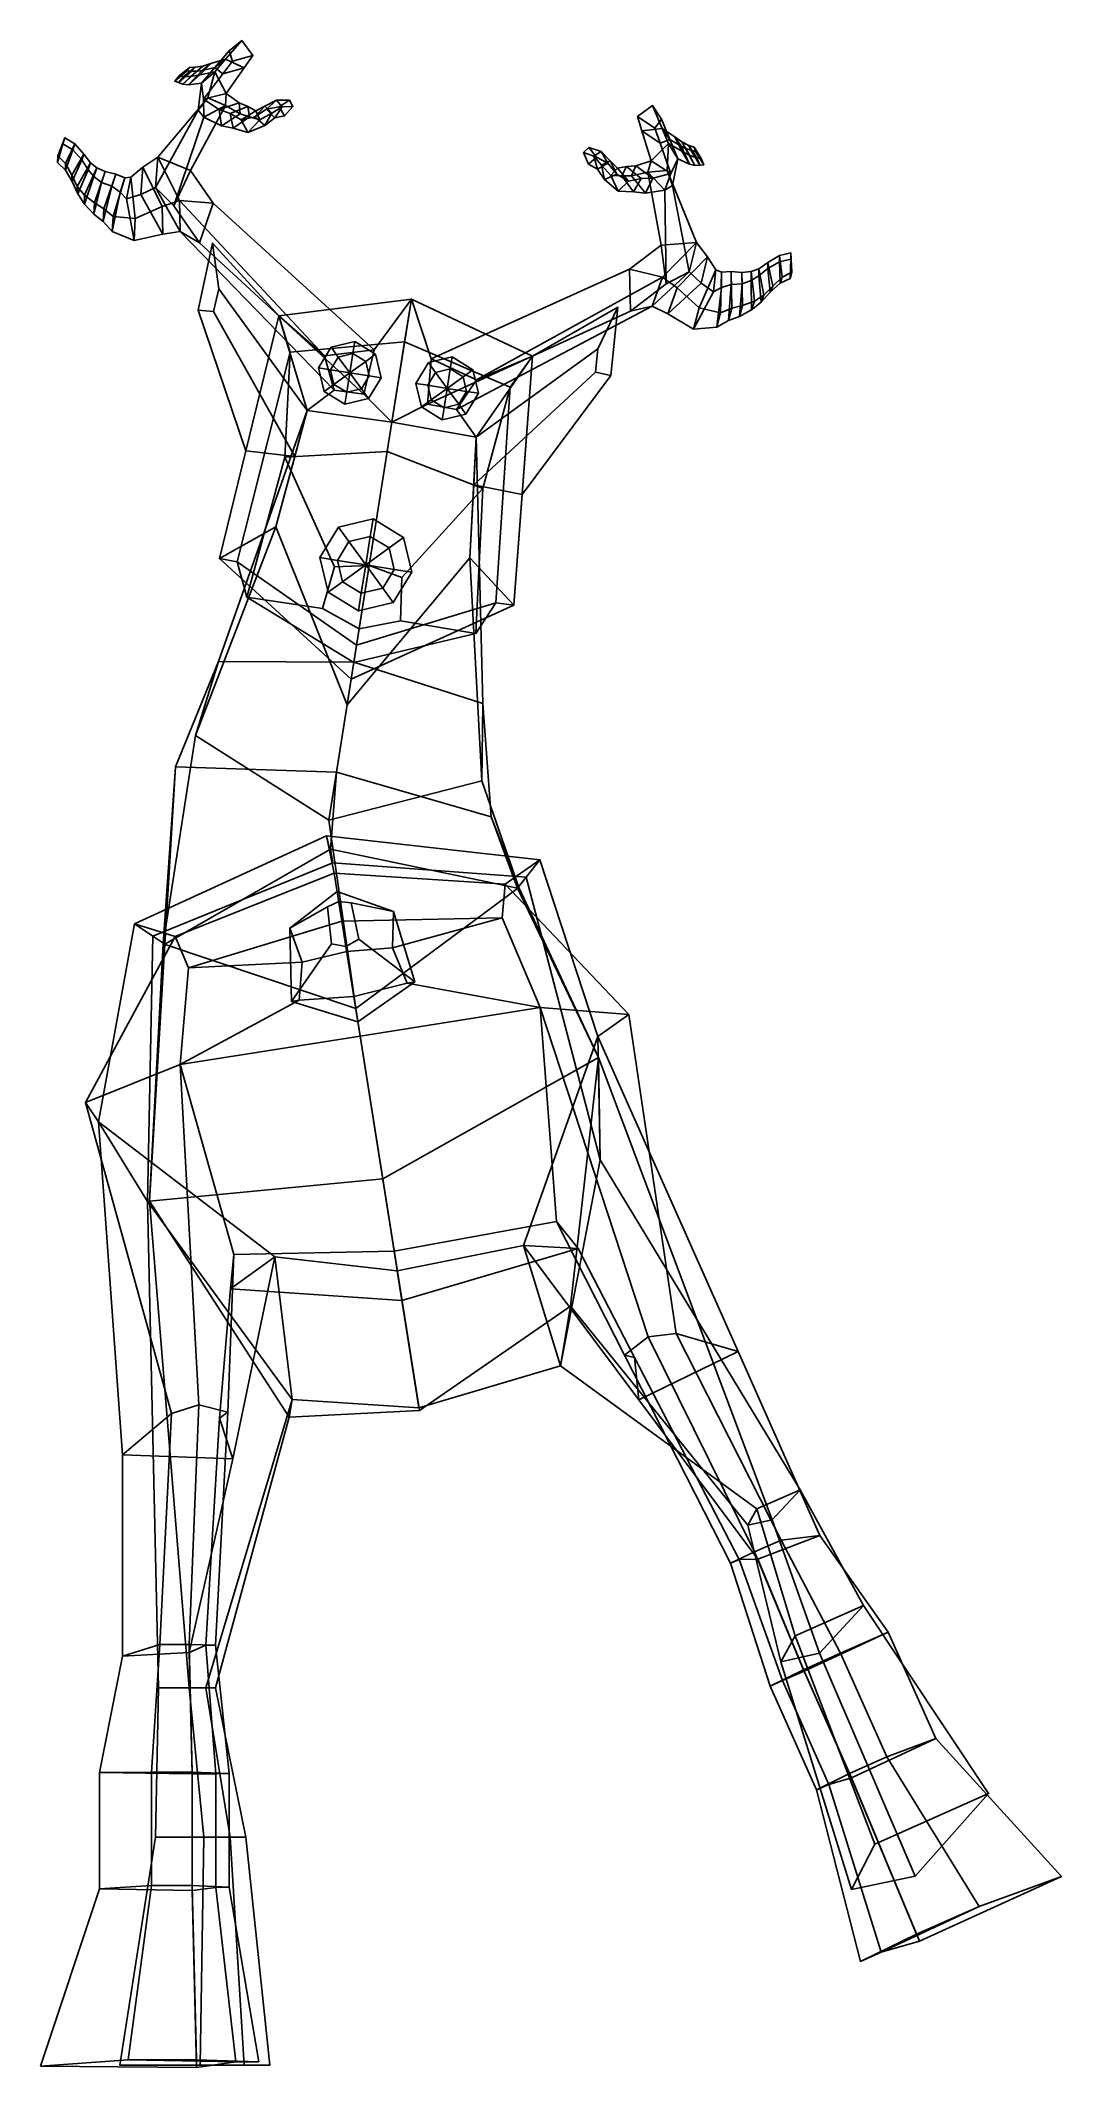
# Model space of a CAD drawing. Extents: x -85 to 160, y -151 to 334.
import ezdxf

# ---------------------------------------------------------------- set-up
doc = ezdxf.new("R2010")
doc.units = 0

msp = doc.modelspace()

# ---------------------------------------------------------------- linework, layer by layer
for points in [[(-40.366516, 329.357483, 159.270676), (-36.515244, 333.824829, 155.109482), (-39.523605, 331.392944, 154.282242), (-42.930344, 327.410889, 157.304489)], [(-42.930344, 327.410889, 157.304489), (-39.523605, 331.392944, 154.282242), (-38.68491, 328.865417, 154.196289), (-41.020782, 325.828979, 156.235153)], [(-35.913486, 327.274597, 158.119354), (-41.020782, 325.828979, 156.235153), (-38.68491, 328.865417, 154.196289), (-33.834206, 330.221252, 155.623291)], [(-40.366516, 329.357483, 159.270676), (-35.913486, 327.274597, 158.119354), (-33.834206, 330.221252, 155.623291), (-36.515244, 333.824829, 155.109482)], [(-36.515244, 333.824829, 155.109482), (-33.834206, 330.221252, 155.623291), (-38.68491, 328.865417, 154.196289), (-39.523605, 331.392944, 154.282242)], [(-52.536789, 324.133179, 145.541733), (-51.492737, 325.414185, 148.095551), (-49.017303, 327.411621, 147.995941), (-49.663235, 326.595764, 145.750504)], [(-48.499279, 326.519775, 149.456116), (-51.683838, 323.765076, 149.38765), (-52.536789, 324.133179, 145.541733), (-49.663235, 326.595764, 145.750504)], [(-51.683838, 323.765076, 149.38765), (-50.419022, 325.231201, 152.157837), (-51.492737, 325.414185, 148.095551), (-52.536789, 324.133179, 145.541733)], [(-47.178474, 326.486633, 153.247299), (-50.573204, 323.361755, 154.025375), (-51.683838, 323.765076, 149.38765), (-48.499279, 326.519775, 149.456116)], [(-50.573204, 323.361755, 154.025375), (-48.663761, 325.210022, 156.678818), (-50.419022, 325.231201, 152.157837), (-51.683838, 323.765076, 149.38765)], [(-50.419022, 325.231201, 152.157837), (-47.687317, 327.462463, 151.908356), (-49.017303, 327.411621, 147.995941), (-51.492737, 325.414185, 148.095551)], [(-45.998688, 326.684753, 154.928192), (-49.245335, 323.220764, 157.047318), (-50.573204, 323.361755, 154.025375), (-47.178474, 326.486633, 153.247299)], [(-49.245335, 323.220764, 157.047318), (-46.5187, 325.581665, 159.145538), (-48.663761, 325.210022, 156.678818), (-50.573204, 323.361755, 154.025375)], [(-48.663761, 325.210022, 156.678818), (-45.811783, 327.722656, 155.684448), (-47.687317, 327.462463, 151.908356), (-50.419022, 325.231201, 152.157837)], [(-47.687317, 327.462463, 151.908356), (-48.499279, 326.519775, 149.456116), (-49.663235, 326.595764, 145.750504), (-49.017303, 327.411621, 147.995941)], [(-42.930344, 327.410889, 157.304489), (-46.183475, 323.608398, 160.190475), (-49.245335, 323.220764, 157.047318), (-45.998688, 326.684753, 154.928192)], [(-46.183475, 323.608398, 160.190475), (-42.954384, 326.355652, 162.066818), (-46.5187, 325.581665, 159.145538), (-49.245335, 323.220764, 157.047318)], [(-46.5187, 325.581665, 159.145538), (-43.885128, 328.332764, 157.011887), (-45.811783, 327.722656, 155.684448), (-48.663761, 325.210022, 156.678818)], [(-45.811783, 327.722656, 155.684448), (-47.178474, 326.486633, 153.247299), (-48.499279, 326.519775, 149.456116), (-47.687317, 327.462463, 151.908356)], [(-43.885128, 328.332764, 157.011887), (-45.998688, 326.684753, 154.928192), (-47.178474, 326.486633, 153.247299), (-45.811783, 327.722656, 155.684448)], [(-44.640518, 320.139709, 166.672806), (-42.954384, 326.355652, 162.066818), (-46.183475, 323.608398, 160.190475), (-46.965546, 317.148743, 163.865402)], [(-42.954384, 326.355652, 162.066818), (-40.366516, 329.357483, 159.270676), (-43.885128, 328.332764, 157.011887), (-46.5187, 325.581665, 159.145538)], [(-45.689674, 319.759827, 160.31041), (-46.183475, 323.608398, 160.190475), (-42.930344, 327.410889, 157.304489), (-41.020782, 325.828979, 156.235153)], [(-40.366516, 329.357483, 159.270676), (-42.930344, 327.410889, 157.304489), (-45.998688, 326.684753, 154.928192), (-43.885128, 328.332764, 157.011887)], [(-40.260384, 321.114441, 163.33754), (-45.689674, 319.759827, 160.31041), (-41.020782, 325.828979, 156.235153), (-35.913486, 327.274597, 158.119354)], [(-44.640518, 320.139709, 166.672806), (-40.371658, 318.304871, 165.704422), (-40.260384, 321.114441, 163.33754), (-42.954384, 326.355652, 162.066818)], [(-40.260384, 321.114441, 163.33754), (-35.913486, 327.274597, 158.119354), (-40.366516, 329.357483, 159.270676), (-42.954384, 326.355652, 162.066818)], [(-57.121502, 298.664978, 175.080994), (-56.597004, 305.933716, 178.111237), (-44.640518, 320.139709, 166.672806), (-46.965546, 317.148743, 163.865402)], [(-56.597004, 305.933716, 178.111237), (-48.807178, 302.710632, 179.878311), (-40.371658, 318.304871, 165.704422), (-44.640518, 320.139709, 166.672806)], [(-46.965546, 317.148743, 163.865402), (-46.183475, 323.608398, 160.190475), (-45.689674, 319.759827, 160.31041), (-45.579815, 315.491516, 162.663803)], [(-45.689674, 319.759827, 160.31041), (-40.260384, 321.114441, 163.33754), (-37.118652, 318.886719, 161.896896), (-41.918179, 317.313965, 159.199417)], [(-40.260384, 321.114441, 163.33754), (-40.371658, 318.304871, 165.704422), (-36.905861, 316.25, 163.882813), (-37.118652, 318.886719, 161.896896)], [(-57.121502, 298.664978, 175.080994), (-46.965546, 317.148743, 163.865402), (-45.579815, 315.491516, 162.663803), (-52.770657, 294.253296, 175.052292)], [(-52.770657, 294.253296, 175.052292), (-45.579815, 315.491516, 162.663803), (-40.371658, 318.304871, 165.704422), (-48.807178, 302.710632, 179.878311)], [(-45.579815, 315.491516, 162.663803), (-45.689674, 319.759827, 160.31041), (-41.918179, 317.313965, 159.199417), (-41.37249, 313.394836, 161.095581)], [(-40.371658, 318.304871, 165.704422), (-45.579815, 315.491516, 162.663803), (-41.37249, 313.394836, 161.095581), (-36.905861, 316.25, 163.882813)], [(-41.918179, 317.313965, 159.199417), (-37.118652, 318.886719, 161.896896), (-35.060947, 318.003479, 160.778137), (-39.31023, 316.381226, 158.355774)], [(-41.37249, 313.394836, 161.095581), (-41.918179, 317.313965, 159.199417), (-39.31023, 316.381226, 158.355774), (-38.551319, 312.836914, 159.923248)], [(-36.905861, 316.25, 163.882813), (-41.37249, 313.394836, 161.095581), (-38.551319, 312.836914, 159.923248), (-34.678974, 315.586182, 162.47319)], [(-39.31023, 316.381226, 158.355774), (-35.060947, 318.003479, 160.778137), (-33.176262, 317.000916, 159.796799), (-36.631985, 314.86377, 157.560501)], [(-38.551319, 312.836914, 159.923248), (-39.31023, 316.381226, 158.355774), (-36.631985, 314.86377, 157.560501), (-35.027096, 311.819946, 158.450058)], [(-34.678974, 315.586182, 162.47319), (-38.551319, 312.836914, 159.923248), (-35.027096, 311.819946, 158.450058), (-32.156754, 314.815552, 160.964508)], [(-37.118652, 318.886719, 161.896896), (-36.905861, 316.25, 163.882813), (-34.678974, 315.586182, 162.47319), (-35.060947, 318.003479, 160.778137)], [(-36.631985, 314.86377, 157.560501), (-33.176262, 317.000916, 159.796799), (-30.958395, 318.123779, 158.216629), (-33.393513, 315.582764, 155.972305)], [(-35.027096, 311.819946, 158.450058), (-36.631985, 314.86377, 157.560501), (-33.393513, 315.582764, 155.972305), (-30.997452, 313.470032, 156.136383)], [(-35.060947, 318.003479, 160.778137), (-34.678974, 315.586182, 162.47319), (-32.156754, 314.815552, 160.964508), (-33.176262, 317.000916, 159.796799)], [(-32.156754, 314.815552, 160.964508), (-35.027096, 311.819946, 158.450058), (-30.997452, 313.470032, 156.136383), (-29.296492, 316.478455, 158.804626)], [(-33.393513, 315.582764, 155.972305), (-30.958395, 318.123779, 158.216629), (-28.15222, 319.572815, 156.272308), (-30.549459, 317.427063, 154.332703)], [(-30.997452, 313.470032, 156.136383), (-33.393513, 315.582764, 155.972305), (-30.549459, 317.427063, 154.332703), (-28.627342, 315.307556, 154.650299)], [(-33.176262, 317.000916, 159.796799), (-32.156754, 314.815552, 160.964508), (-29.296492, 316.478455, 158.804626), (-30.958395, 318.123779, 158.216629)], [(-29.296492, 316.478455, 158.804626), (-30.997452, 313.470032, 156.136383), (-28.627342, 315.307556, 154.650299), (-26.846056, 317.968445, 156.92804)], [(-30.958395, 318.123779, 158.216629), (-29.296492, 316.478455, 158.804626), (-26.846056, 317.968445, 156.92804), (-28.15222, 319.572815, 156.272308)], [(-30.549459, 317.427063, 154.332703), (-28.15222, 319.572815, 156.272308), (-25.096937, 319.592896, 154.506088), (-27.545731, 317.945068, 152.856903)], [(-28.627342, 315.307556, 154.650299), (-30.549459, 317.427063, 154.332703), (-27.545731, 317.945068, 152.856903), (-26.246462, 315.776917, 153.426025)], [(-26.846056, 317.968445, 156.92804), (-28.627342, 315.307556, 154.650299), (-26.246462, 315.776917, 153.426025), (-24.255957, 318.01947, 155.301208)], [(-28.15222, 319.572815, 156.272308), (-26.846056, 317.968445, 156.92804), (-24.255957, 318.01947, 155.301208), (-25.096937, 319.592896, 154.506088)], [(-26.246462, 315.776917, 153.426025), (-27.545731, 317.945068, 152.856903), (-25.096937, 319.592896, 154.506088), (-24.255957, 318.01947, 155.301208)], [(61.847382, 318.245728, 155.109482), (63.957012, 315.003235, 154.282242), (62.378304, 312.858521, 154.196289), (58.183983, 315.646973, 155.623291)], [(64.129669, 312.806885, 159.270676), (61.847382, 318.245728, 155.109482), (58.183983, 315.646973, 155.623291), (59.250946, 312.202026, 158.119354)], [(59.250946, 312.202026, 158.119354), (58.183983, 315.646973, 155.623291), (62.378304, 312.858521, 154.196289), (63.661537, 309.248901, 156.235153)], [(64.129669, 312.806885, 159.270676), (65.966492, 310.16333, 157.304489), (63.957012, 315.003235, 154.282242), (61.847382, 318.245728, 155.109482)], [(-80.526314, 306.19873, 152.071457), (-78.832047, 310.565491, 151.651016), (-79.339554, 309.086243, 149.386627), (-80.584892, 304.6521, 149.515549)], [(-78.688118, 304.386536, 155.182205), (-76.453209, 309.109009, 155.098755), (-78.832047, 310.565491, 151.651016), (-80.526314, 306.19873, 152.071457)], [(-76.453209, 309.109009, 155.098755), (-76.961662, 307.63855, 152.466476), (-79.339554, 309.086243, 149.386627), (-78.832047, 310.565491, 151.651016)], [(61.481487, 305.000061, 163.33754), (65.663261, 309.152283, 162.066818), (64.129669, 312.806885, 159.270676), (59.250946, 312.202026, 158.119354)], [(61.481487, 305.000061, 163.33754), (59.250946, 312.202026, 158.119354), (63.661537, 309.248901, 156.235153), (66.226448, 302.033997, 160.31041)], [(65.966492, 310.16333, 157.304489), (63.661537, 309.248901, 156.235153), (62.378304, 312.858521, 154.196289), (63.957012, 315.003235, 154.282242)], [(65.663261, 309.152283, 162.066818), (68.813957, 307.314758, 159.145538), (67.159416, 310.745056, 157.011887), (64.129669, 312.806885, 159.270676)], [(64.129669, 312.806885, 159.270676), (67.159416, 310.745056, 157.011887), (68.660255, 308.524536, 154.928192), (65.966492, 310.16333, 157.304489)], [(68.813957, 307.314758, 159.145538), (70.739174, 306.298401, 156.678818), (68.803238, 309.569397, 155.684448), (67.159416, 310.745056, 157.011887)], [(67.159416, 310.745056, 157.011887), (68.803238, 309.569397, 155.684448), (69.721092, 307.971558, 153.247299), (68.660255, 308.524536, 154.928192)], [(-76.961662, 307.63855, 152.466476), (-78.683884, 302.822144, 152.253891), (-80.584892, 304.6521, 149.515549), (-79.339554, 309.086243, 149.386627)], [(-78.683884, 302.822144, 152.253891), (-78.688118, 304.386536, 155.182205), (-80.526314, 306.19873, 152.071457), (-80.584892, 304.6521, 149.515549)], [(-77.202538, 301.641052, 158.887222), (-74.298187, 306.648682, 159.330444), (-76.453209, 309.109009, 155.098755), (-78.688118, 304.386536, 155.182205)], [(-74.760086, 305.249573, 156.269089), (-77.080811, 300.108521, 155.533981), (-78.683884, 302.822144, 152.253891), (-76.961662, 307.63855, 152.466476)], [(-75.872421, 298.90094, 162.478989), (-72.735191, 304.525635, 162.84848), (-74.298187, 306.648682, 159.330444), (-77.202538, 301.641052, 158.887222)], [(-74.298187, 306.648682, 159.330444), (-74.760086, 305.249573, 156.269089), (-76.961662, 307.63855, 152.466476), (-76.453209, 309.109009, 155.098755)], [(-72.735191, 304.525635, 162.84848), (-73.274513, 302.917786, 159.475861), (-74.760086, 305.249573, 156.269089), (-74.298187, 306.648682, 159.330444)], [(-56.597004, 305.933716, 178.111237), (-57.121502, 298.664978, 175.080994), (-60.666031, 296.974548, 174.039261), (-60.198105, 303.51886, 176.761063)], [(-51.445446, 295.508362, 184.943741), (-56.597004, 305.933716, 178.111237), (-60.198105, 303.51886, 176.761063), (-55.546486, 294.145569, 182.913177)], [(-51.445446, 295.508362, 184.943741), (-43.345573, 294.884216, 185.339783), (-48.807178, 302.710632, 179.878311), (-56.597004, 305.933716, 178.111237)], [(46.504074, 304.254333, 153.426025), (45.303986, 307.002258, 155.301208), (46.590008, 308.23877, 154.506088), (48.409756, 305.914917, 152.856903)], [(49.489548, 307.275513, 156.272308), (46.590008, 308.23877, 154.506088), (45.303986, 307.002258, 155.301208), (47.75153, 306.15332, 156.92804)], [(47.75153, 306.15332, 156.92804), (45.303986, 307.002258, 155.301208), (46.504074, 304.254333, 153.426025), (48.62339, 303.072266, 154.650299)], [(48.62339, 303.072266, 154.650299), (46.504074, 304.254333, 153.426025), (48.409756, 305.914917, 152.856903), (51.106396, 304.494019, 154.332703)], [(51.106396, 304.494019, 154.332703), (48.409756, 305.914917, 152.856903), (46.590008, 308.23877, 154.506088), (49.489548, 307.275513, 156.272308)], [(51.710602, 305.030273, 158.216629), (49.489548, 307.275513, 156.272308), (47.75153, 306.15332, 156.92804), (49.621601, 303.979004, 158.804626)], [(49.621601, 303.979004, 158.804626), (47.75153, 306.15332, 156.92804), (48.62339, 303.072266, 154.650299), (50.309669, 300.592224, 156.136383)], [(53.241341, 301.861206, 155.972305), (51.106396, 304.494019, 154.332703), (49.489548, 307.275513, 156.272308), (51.710602, 305.030273, 158.216629)], [(65.346046, 302.719604, 166.672806), (65.663261, 309.152283, 162.066818), (61.481487, 305.000061, 163.33754), (60.719124, 302.29364, 165.704422)], [(66.226448, 302.033997, 160.31041), (63.661537, 309.248901, 156.235153), (65.966492, 310.16333, 157.304489), (67.885376, 305.541687, 160.190475)], [(65.346046, 302.719604, 166.672806), (66.633018, 299.156555, 163.865402), (67.885376, 305.541687, 160.190475), (65.663261, 309.152283, 162.066818)], [(67.885376, 305.541687, 160.190475), (70.677574, 304.226868, 157.047318), (68.813957, 307.314758, 159.145538), (65.663261, 309.152283, 162.066818)], [(65.966492, 310.16333, 157.304489), (68.660255, 308.524536, 154.928192), (70.677574, 304.226868, 157.047318), (67.885376, 305.541687, 160.190475)], [(68.660255, 308.524536, 154.928192), (69.721092, 307.971558, 153.247299), (71.984032, 303.950623, 154.025375), (70.677574, 304.226868, 157.047318)], [(70.739174, 306.298401, 156.678818), (72.415077, 305.776184, 152.157837), (70.506584, 308.742432, 151.908356), (68.803238, 309.569397, 155.684448)], [(68.803238, 309.569397, 155.684448), (70.506584, 308.742432, 151.908356), (70.987488, 307.59491, 149.456116), (69.721092, 307.971558, 153.247299)], [(70.677574, 304.226868, 157.047318), (71.984032, 303.950623, 154.025375), (70.739174, 306.298401, 156.678818), (68.813957, 307.314758, 159.145538)], [(69.721092, 307.971558, 153.247299), (70.987488, 307.59491, 149.456116), (73.16494, 303.990967, 149.38765), (71.984032, 303.950623, 154.025375)], [(72.415077, 305.776184, 152.157837), (73.492783, 305.618408, 148.095551), (71.755753, 308.28302, 147.995941), (70.506584, 308.742432, 151.908356)], [(70.506584, 308.742432, 151.908356), (71.755753, 308.28302, 147.995941), (72.117966, 307.307495, 145.750504), (70.987488, 307.59491, 149.456116)], [(71.984032, 303.950623, 154.025375), (73.16494, 303.990967, 149.38765), (72.415077, 305.776184, 152.157837), (70.739174, 306.298401, 156.678818)], [(70.987488, 307.59491, 149.456116), (72.117966, 307.307495, 145.750504), (74.08989, 304.077515, 145.541733), (73.16494, 303.990967, 149.38765)], [(74.08989, 304.077515, 145.541733), (72.117966, 307.307495, 145.750504), (71.755753, 308.28302, 147.995941), (73.492783, 305.618408, 148.095551)], [(73.16494, 303.990967, 149.38765), (74.08989, 304.077515, 145.541733), (73.492783, 305.618408, 148.095551), (72.415077, 305.776184, 152.157837)], [(-77.080811, 300.108521, 155.533981), (-77.202538, 301.641052, 158.887222), (-78.688118, 304.386536, 155.182205), (-78.683884, 302.822144, 152.253891)], [(-75.765938, 297.151917, 158.773727), (-75.872421, 298.90094, 162.478989), (-77.202538, 301.641052, 158.887222), (-77.080811, 300.108521, 155.533981)], [(-73.274513, 302.917786, 159.475861), (-75.765938, 297.151917, 158.773727), (-77.080811, 300.108521, 155.533981), (-74.760086, 305.249573, 156.269089)], [(-74.137001, 296.851257, 165.755768), (-71.18644, 303.378906, 165.509232), (-72.735191, 304.525635, 162.84848), (-75.872421, 298.90094, 162.478989)], [(-71.90519, 301.302856, 161.936234), (-74.156761, 294.653137, 161.767227), (-75.765938, 297.151917, 158.773727), (-73.274513, 302.917786, 159.475861)], [(-70.059006, 299.852478, 164.60051), (-71.901276, 292.284973, 165.072998), (-74.156761, 294.653137, 161.767227), (-71.90519, 301.302856, 161.936234)], [(-71.75988, 295.018066, 169.329208), (-69.169304, 302.484253, 168.342453), (-71.18644, 303.378906, 165.509232), (-74.137001, 296.851257, 165.755768)], [(-71.18644, 303.378906, 165.509232), (-71.90519, 301.302856, 161.936234), (-73.274513, 302.917786, 159.475861), (-72.735191, 304.525635, 162.84848)], [(-69.169304, 302.484253, 168.342453), (-70.059006, 299.852478, 164.60051), (-71.90519, 301.302856, 161.936234), (-71.18644, 303.378906, 165.509232)], [(-69.510368, 293.576233, 172.461472), (-66.63195, 301.871948, 171.365067), (-69.169304, 302.484253, 168.342453), (-71.75988, 295.018066, 169.329208)], [(-66.63195, 301.871948, 171.365067), (-67.620491, 298.947815, 167.207336), (-70.059006, 299.852478, 164.60051), (-69.169304, 302.484253, 168.342453)], [(-67.282722, 291.692444, 175.994125), (-64.505966, 300.986816, 174.388168), (-66.63195, 301.871948, 171.365067), (-69.510368, 293.576233, 172.461472)], [(-64.505966, 300.986816, 174.388168), (-65.636833, 297.556213, 169.909714), (-67.620491, 298.947815, 167.207336), (-66.63195, 301.871948, 171.365067)], [(-62.019592, 291.232788, 180.528717), (-63.053326, 301.134277, 176.029465), (-64.505966, 300.986816, 174.388168), (-67.282722, 291.692444, 175.994125)], [(-63.053326, 301.134277, 176.029465), (-64.116707, 295.933899, 172.466522), (-65.636833, 297.556213, 169.909714), (-64.505966, 300.986816, 174.388168)], [(-60.198105, 303.51886, 176.761063), (-60.666031, 296.974548, 174.039261), (-64.116707, 295.933899, 172.466522), (-63.053326, 301.134277, 176.029465)], [(-55.546486, 294.145569, 182.913177), (-60.198105, 303.51886, 176.761063), (-63.053326, 301.134277, 176.029465), (-62.019592, 291.232788, 180.528717)], [(-43.345573, 294.884216, 185.339783), (-46.63591, 285.431152, 179.343262), (-52.770657, 294.253296, 175.052292), (-48.807178, 302.710632, 179.878311)], [(50.309669, 300.592224, 156.136383), (48.62339, 303.072266, 154.650299), (51.106396, 304.494019, 154.332703), (53.241341, 301.861206, 155.972305)], [(53.47295, 303.277039, 159.796799), (51.710602, 305.030273, 158.216629), (49.621601, 303.979004, 158.804626), (51.828018, 301.513672, 160.964508)], [(51.828018, 301.513672, 160.964508), (49.621601, 303.979004, 158.804626), (50.309669, 300.592224, 156.136383), (53.632187, 297.77771, 158.450058)], [(53.632187, 297.77771, 158.450058), (50.309669, 300.592224, 156.136383), (53.241341, 301.861206, 155.972305), (56.099113, 300.176636, 157.560501)], [(56.099113, 300.176636, 157.560501), (53.241341, 301.861206, 155.972305), (51.710602, 305.030273, 158.216629), (53.47295, 303.277039, 159.796799)], [(55.575184, 303.648071, 160.778137), (53.47295, 303.277039, 159.796799), (51.828018, 301.513672, 160.964508), (54.464928, 301.467163, 162.47319)], [(54.464928, 301.467163, 162.47319), (51.828018, 301.513672, 160.964508), (53.632187, 297.77771, 158.450058), (57.29818, 297.655823, 159.923248)], [(59.115192, 300.792114, 158.355774), (56.099113, 300.176636, 157.560501), (53.47295, 303.277039, 159.796799), (55.575184, 303.648071, 160.778137)], [(57.29818, 297.655823, 159.923248), (53.632187, 297.77771, 158.450058), (56.099113, 300.176636, 157.560501), (59.115192, 300.792114, 158.355774)], [(57.805122, 303.852295, 161.896896), (55.575184, 303.648071, 160.778137), (54.464928, 301.467163, 162.47319), (56.787952, 301.410339, 163.882813)], [(56.787952, 301.410339, 163.882813), (54.464928, 301.467163, 162.47319), (57.29818, 297.655823, 159.923248), (60.15369, 297.314697, 161.095581)], [(61.883747, 300.873413, 159.199417), (59.115192, 300.792114, 158.355774), (55.575184, 303.648071, 160.778137), (57.805122, 303.852295, 161.896896)], [(61.481487, 305.000061, 163.33754), (57.805122, 303.852295, 161.896896), (56.787952, 301.410339, 163.882813), (60.719124, 302.29364, 165.704422)], [(60.719124, 302.29364, 165.704422), (56.787952, 301.410339, 163.882813), (60.15369, 297.314697, 161.095581), (64.802986, 298.008545, 162.663803)], [(60.15369, 297.314697, 161.095581), (57.29818, 297.655823, 159.923248), (59.115192, 300.792114, 158.355774), (61.883747, 300.873413, 159.199417)], [(66.226448, 302.033997, 160.31041), (61.883747, 300.873413, 159.199417), (57.805122, 303.852295, 161.896896), (61.481487, 305.000061, 163.33754)], [(64.802986, 298.008545, 162.663803), (60.15369, 297.314697, 161.095581), (61.883747, 300.873413, 159.199417), (66.226448, 302.033997, 160.31041)], [(72.327431, 285.514038, 178.111237), (65.346046, 302.719604, 166.672806), (60.719124, 302.29364, 165.704422), (63.92289, 284.855957, 179.878311)], [(65.078918, 275.587769, 175.052292), (63.92289, 284.855957, 179.878311), (60.719124, 302.29364, 165.704422), (64.802986, 298.008545, 162.663803)], [(66.633018, 299.156555, 163.865402), (64.802986, 298.008545, 162.663803), (66.226448, 302.033997, 160.31041), (67.885376, 305.541687, 160.190475)], [(70.580109, 278.439026, 175.080994), (66.633018, 299.156555, 163.865402), (65.346046, 302.719604, 166.672806), (72.327431, 285.514038, 178.111237)], [(-74.156761, 294.653137, 161.767227), (-74.137001, 296.851257, 165.755768), (-75.872421, 298.90094, 162.478989), (-75.765938, 297.151917, 158.773727)], [(-71.901276, 292.284973, 165.072998), (-71.75988, 295.018066, 169.329208), (-74.137001, 296.851257, 165.755768), (-74.156761, 294.653137, 161.767227)], [(-67.620491, 298.947815, 167.207336), (-69.667458, 290.539429, 167.732346), (-71.901276, 292.284973, 165.072998), (-70.059006, 299.852478, 164.60051)], [(-65.636833, 297.556213, 169.909714), (-67.508812, 288.153687, 170.850937), (-69.667458, 290.539429, 167.732346), (-67.620491, 298.947815, 167.207336)], [(-64.116707, 295.933899, 172.466522), (-62.300564, 285.990601, 175.987656), (-67.508812, 288.153687, 170.850937), (-65.636833, 297.556213, 169.909714)], [(-60.666031, 296.974548, 174.039261), (-55.374199, 287.527283, 178.956985), (-62.300564, 285.990601, 175.987656), (-64.116707, 295.933899, 172.466522)], [(-57.121502, 298.664978, 175.080994), (-51.257401, 288.157898, 180.542526), (-55.374199, 287.527283, 178.956985), (-60.666031, 296.974548, 174.039261)], [(-51.257401, 288.157898, 180.542526), (-57.121502, 298.664978, 175.080994), (-52.770657, 294.253296, 175.052292), (-46.63591, 285.431152, 179.343262)], [(70.580109, 278.439026, 175.080994), (65.078918, 275.587769, 175.052292), (64.802986, 298.008545, 162.663803), (66.633018, 299.156555, 163.865402)], [(-69.667458, 290.539429, 167.732346), (-69.510368, 293.576233, 172.461472), (-71.75988, 295.018066, 169.329208), (-71.901276, 292.284973, 165.072998)], [(-67.508812, 288.153687, 170.850937), (-67.282722, 291.692444, 175.994125), (-69.510368, 293.576233, 172.461472), (-69.667458, 290.539429, 167.732346)], [(-62.300564, 285.990601, 175.987656), (-62.019592, 291.232788, 180.528717), (-67.282722, 291.692444, 175.994125), (-67.508812, 288.153687, 170.850937)], [(-55.374199, 287.527283, 178.956985), (-55.546486, 294.145569, 182.913177), (-62.019592, 291.232788, 180.528717), (-62.300564, 285.990601, 175.987656)], [(-51.257401, 288.157898, 180.542526), (-51.445446, 295.508362, 184.943741), (-55.546486, 294.145569, 182.913177), (-55.374199, 287.527283, 178.956985)], [(-16.698921, 258.407959, 201.74736), (-51.445446, 295.508362, 184.943741), (-51.257401, 288.157898, 180.542526), (-14.370963, 250.162109, 194.335358)], [(-51.445446, 295.508362, 184.943741), (-16.698921, 258.407959, 201.74736), (-4.806612, 259.833862, 201.801392), (-43.345573, 294.884216, 185.339783)], [(-4.806612, 259.833862, 201.801392), (-7.3241, 249.185638, 191.398239), (-46.63591, 285.431152, 179.343262), (-43.345573, 294.884216, 185.339783)], [(-14.370963, 250.162109, 194.335358), (-51.257401, 288.157898, 180.542526), (-46.63591, 285.431152, 179.343262), (-7.3241, 249.185638, 191.398239)], [(-43.514576, 285.374634, 193.827087), (-41.9837, 274.445679, 188.806427), (-43.237438, 268.946472, 188.820328), (-46.936615, 269.280823, 193.847397)], [(-46.936615, 269.280823, 193.847397), (-35.538746, 235.656128, 211.522034), (-27.646906, 267.937683, 211.443039), (-43.514576, 285.374634, 193.827087)], [(-41.9837, 274.445679, 188.806427), (-43.514576, 285.374634, 193.827087), (-27.646906, 267.937683, 211.443039), (-20.846317, 245.320618, 191.937759)], [(64.206406, 277.190918, 184.943741), (72.327431, 285.514038, 178.111237), (63.92289, 284.855957, 179.878311), (56.310097, 279.100281, 185.339783)], [(56.310097, 279.100281, 185.339783), (63.92289, 284.855957, 179.878311), (65.078918, 275.587769, 175.052292), (56.518234, 269.09314, 179.343262)], [(64.206406, 277.190918, 184.943741), (67.685593, 274.627502, 182.913177), (75.006065, 282.104675, 176.761063), (72.327431, 285.514038, 178.111237)], [(67.685593, 274.627502, 182.913177), (72.941803, 269.857056, 180.528717), (76.984657, 278.954468, 176.029465), (75.006065, 282.104675, 176.761063)], [(72.327431, 285.514038, 178.111237), (75.006065, 282.104675, 176.761063), (73.42878, 275.736023, 174.039261), (70.580109, 278.439026, 175.080994)], [(75.006065, 282.104675, 176.761063), (76.984657, 278.954468, 176.029465), (76.388992, 273.679932, 172.466522), (73.42878, 275.736023, 174.039261)], [(90.597954, 275.064087, 158.887222), (92.859238, 277.216125, 155.182205), (92.193039, 282.398071, 155.098755), (89.383202, 280.724121, 159.330444)], [(89.383202, 280.724121, 159.330444), (92.193039, 282.398071, 155.098755), (92.222214, 280.842468, 152.466476), (89.390144, 279.250671, 156.269089)], [(92.859238, 277.216125, 155.182205), (95.167458, 278.371582, 152.071457), (94.905518, 283.048157, 151.651016), (92.193039, 282.398071, 155.098755)], [(92.193039, 282.398071, 155.098755), (94.905518, 283.048157, 151.651016), (94.931076, 281.484497, 149.386627), (92.222214, 280.842468, 152.466476)], [(92.222214, 280.842468, 152.466476), (94.931076, 281.484497, 149.386627), (94.745239, 276.882507, 149.515549), (92.371788, 275.729614, 152.253891)], [(95.167458, 278.371582, 152.071457), (94.745239, 276.882507, 149.515549), (94.931076, 281.484497, 149.386627), (94.905518, 283.048157, 151.651016)], [(8.826206, 257.674622, 201.801392), (56.310097, 279.100281, 185.339783), (56.518234, 269.09314, 179.343262), (7.930002, 246.769623, 191.398239)], [(8.826206, 257.674622, 201.801392), (19.695845, 252.643616, 201.74736), (64.206406, 277.190918, 184.943741), (56.310097, 279.100281, 185.339783)], [(19.695845, 252.643616, 201.74736), (14.933719, 245.520691, 194.335358), (61.756145, 270.258301, 180.542526), (64.206406, 277.190918, 184.943741)], [(61.756145, 270.258301, 180.542526), (56.518234, 269.09314, 179.343262), (65.078918, 275.587769, 175.052292), (70.580109, 278.439026, 175.080994)], [(70.580109, 278.439026, 175.080994), (73.42878, 275.736023, 174.039261), (65.476578, 268.386353, 178.956985), (61.756145, 270.258301, 180.542526)], [(61.756145, 270.258301, 180.542526), (65.476578, 268.386353, 178.956985), (67.685593, 274.627502, 182.913177), (64.206406, 277.190918, 184.943741)], [(72.941803, 269.857056, 180.528717), (78.089371, 268.667786, 175.994125), (78.320633, 278.365295, 174.388168), (76.984657, 278.954468, 176.029465)], [(76.984657, 278.954468, 176.029465), (78.320633, 278.365295, 174.388168), (78.336044, 274.753174, 169.909714), (76.388992, 273.679932, 172.466522)], [(78.089371, 268.667786, 175.994125), (80.7901, 269.770996, 172.461472), (80.616081, 278.550171, 171.365067), (78.320633, 278.365295, 174.388168)], [(78.320633, 278.365295, 174.388168), (80.616081, 278.550171, 171.365067), (80.652641, 275.463684, 167.207336), (78.336044, 274.753174, 169.909714)], [(80.7901, 269.770996, 172.461472), (83.375084, 270.447144, 169.329208), (83.218468, 278.348389, 168.342453), (80.616081, 278.550171, 171.365067)], [(80.616081, 278.550171, 171.365067), (83.218468, 278.348389, 168.342453), (83.251358, 275.570496, 164.60051), (80.652641, 275.463684, 167.207336)], [(83.375084, 270.447144, 169.329208), (86.202339, 271.455994, 165.755768), (85.41333, 278.575928, 165.509232), (83.218468, 278.348389, 168.342453)], [(83.218468, 278.348389, 168.342453), (85.41333, 278.575928, 165.509232), (85.455368, 276.379333, 161.936234), (83.251358, 275.570496, 164.60051)], [(86.202339, 271.455994, 165.755768), (88.486206, 272.86908, 162.478989), (87.240646, 279.187927, 162.84848), (85.41333, 278.575928, 165.509232)], [(85.41333, 278.575928, 165.509232), (87.240646, 279.187927, 162.84848), (87.256721, 277.492188, 159.475861), (85.455368, 276.379333, 161.936234)], [(85.455368, 276.379333, 161.936234), (87.256721, 277.492188, 159.475861), (87.844444, 271.238525, 158.773727), (85.541878, 269.359375, 161.767227)], [(88.486206, 272.86908, 162.478989), (90.597954, 275.064087, 158.887222), (89.383202, 280.724121, 159.330444), (87.240646, 279.187927, 162.84848)], [(87.240646, 279.187927, 162.84848), (89.383202, 280.724121, 159.330444), (89.390144, 279.250671, 156.269089), (87.256721, 277.492188, 159.475861)], [(87.256721, 277.492188, 159.475861), (89.390144, 279.250671, 156.269089), (90.008614, 273.644165, 155.533981), (87.844444, 271.238525, 158.773727)], [(89.390144, 279.250671, 156.269089), (92.222214, 280.842468, 152.466476), (92.371788, 275.729614, 152.253891), (90.008614, 273.644165, 155.533981)], [(90.008614, 273.644165, 155.533981), (92.371788, 275.729614, 152.253891), (92.859238, 277.216125, 155.182205), (90.597954, 275.064087, 158.887222)], [(92.371788, 275.729614, 152.253891), (94.745239, 276.882507, 149.515549), (95.167458, 278.371582, 152.071457), (92.859238, 277.216125, 155.182205)], [(-43.237438, 268.946472, 188.820328), (-41.9837, 274.445679, 188.806427), (-20.846317, 245.320618, 191.937759), (-23.809307, 234.305389, 191.991745)], [(-16.698921, 258.407959, 201.74736), (-27.646906, 267.937683, 211.443039), (4.101203, 271.958801, 211.58519), (-4.806612, 259.833862, 201.801392)], [(-27.646906, 267.937683, 211.443039), (-24.900816, 259.243347, 235.261719), (2.479536, 261.720032, 235.261719), (4.101203, 271.958801, 211.58519)], [(-7.3241, 249.185638, 191.398239), (-4.806612, 259.833862, 201.801392), (4.101203, 271.958801, 211.58519), (-0.566119, 242.49054, 184.208496)], [(7.930002, 246.769623, 191.398239), (-0.566119, 242.49054, 184.208496), (4.101203, 271.958801, 211.58519), (8.826206, 257.674622, 201.801392)], [(33.052845, 258.323792, 211.443039), (4.101203, 271.958801, 211.58519), (2.479536, 261.720032, 235.261719), (27.754475, 250.903595, 235.261719)], [(19.695845, 252.643616, 201.74736), (8.826206, 257.674622, 201.801392), (4.101203, 271.958801, 211.58519), (33.052845, 258.323792, 211.443039)], [(73.42878, 275.736023, 174.039261), (76.388992, 273.679932, 172.466522), (71.589088, 264.784546, 175.987656), (65.476578, 268.386353, 178.956985)], [(65.476578, 268.386353, 178.956985), (71.589088, 264.784546, 175.987656), (72.941803, 269.857056, 180.528717), (67.685593, 274.627502, 182.913177)], [(76.388992, 273.679932, 172.466522), (78.336044, 274.753174, 169.909714), (77.210846, 265.2323, 170.850937), (71.589088, 264.784546, 175.987656)], [(78.336044, 274.753174, 169.909714), (80.652641, 275.463684, 167.207336), (80.001083, 266.83429, 167.732346), (77.210846, 265.2323, 170.850937)], [(80.652641, 275.463684, 167.207336), (83.251358, 275.570496, 164.60051), (82.664978, 267.804138, 165.072998), (80.001083, 266.83429, 167.732346)], [(83.251358, 275.570496, 164.60051), (85.455368, 276.379333, 161.936234), (85.541878, 269.359375, 161.767227), (82.664978, 267.804138, 165.072998)], [(85.541878, 269.359375, 161.767227), (87.844444, 271.238525, 158.773727), (88.486206, 272.86908, 162.478989), (86.202339, 271.455994, 165.755768)], [(87.844444, 271.238525, 158.773727), (90.008614, 273.644165, 155.533981), (90.597954, 275.064087, 158.887222), (88.486206, 272.86908, 162.478989)], [(-46.936615, 269.280823, 193.847397), (-43.237438, 268.946472, 188.820328), (-23.809307, 234.305389, 191.991745), (-35.538746, 235.656128, 211.522034)], [(-27.646906, 267.937683, 211.443039), (-41.846062, 209.856018, 211.58519), (-37.597511, 209.042236, 235.261719), (-24.900816, 259.243347, 235.261719)], [(-14.370963, 250.162109, 194.335358), (-20.846317, 245.320618, 191.937759), (-27.646906, 267.937683, 211.443039), (-16.698921, 258.407959, 201.74736)], [(14.933719, 245.520691, 194.335358), (7.930002, 246.769623, 191.398239), (56.518234, 269.09314, 179.343262), (61.756145, 270.258301, 180.542526)], [(48.69902, 260.082947, 188.806427), (19.596048, 238.915192, 191.937759), (33.052845, 258.323792, 211.443039), (53.532204, 270.003906, 193.827087)], [(51.813503, 253.640381, 193.847397), (53.532204, 270.003906, 193.827087), (33.052845, 258.323792, 211.443039), (30.582872, 225.183472, 211.522034)], [(53.532204, 270.003906, 193.827087), (51.813503, 253.640381, 193.847397), (48.192066, 254.465485, 188.820328), (48.69902, 260.082947, 188.806427)], [(71.589088, 264.784546, 175.987656), (77.210846, 265.2323, 170.850937), (78.089371, 268.667786, 175.994125), (72.941803, 269.857056, 180.528717)], [(77.210846, 265.2323, 170.850937), (80.001083, 266.83429, 167.732346), (80.7901, 269.770996, 172.461472), (78.089371, 268.667786, 175.994125)], [(80.001083, 266.83429, 167.732346), (82.664978, 267.804138, 165.072998), (83.375084, 270.447144, 169.329208), (80.7901, 269.770996, 172.461472)], [(82.664978, 267.804138, 165.072998), (85.541878, 269.359375, 161.767227), (86.202339, 271.455994, 165.755768), (83.375084, 270.447144, 169.329208)], [(-35.306496, 200.598511, 268.258942), (-26.184504, 234.14502, 264.182343), (-24.900816, 259.243347, 235.261719), (-37.597511, 209.042236, 235.261719)], [(2.479536, 261.720032, 235.261719), (-24.900816, 259.243347, 235.261719), (-26.184504, 234.14502, 264.182343), (-1.671533, 235.51123, 264.325928)], [(-15.279596, 255.022736, 252.49054), (-13.40253, 258.085815, 252.49054), (-15.107655, 260.432739, 248.497742), (-18.144806, 255.476532, 248.497742)], [(-18.144806, 255.476532, 248.497742), (-15.107655, 260.432739, 248.497742), (-15.107655, 260.432739, 243.562424), (-18.144806, 255.476532, 243.562424)], [(-18.144806, 255.476532, 243.562424), (-15.107655, 260.432739, 243.562424), (-13.40253, 258.085815, 239.569611), (-15.279596, 255.022736, 239.569611)], [(-10.643589, 254.288452, 254.015671), (-13.40253, 258.085815, 252.49054), (-15.279596, 255.022736, 252.49054)], [(-15.279596, 255.022736, 239.569611), (-13.40253, 258.085815, 239.569611), (-10.643589, 254.288452, 238.04451)], [(-13.40253, 258.085815, 252.49054), (-9.909321, 258.924438, 252.49054), (-9.455505, 261.789734, 248.497742), (-15.107655, 260.432739, 248.497742)], [(-15.107655, 260.432739, 248.497742), (-9.455505, 261.789734, 248.497742), (-9.455505, 261.789734, 243.562424), (-15.107655, 260.432739, 243.562424)], [(-13.40253, 258.085815, 239.569611), (-15.107655, 260.432739, 243.562424), (-9.455505, 261.789734, 243.562424), (-9.909321, 258.924438, 239.569611)], [(-10.643589, 254.288452, 254.015671), (-9.909321, 258.924438, 252.49054), (-13.40253, 258.085815, 252.49054)], [(-10.643589, 254.288452, 238.04451), (-13.40253, 258.085815, 239.569611), (-9.909321, 258.924438, 239.569611)], [(-10.643589, 254.288452, 254.015671), (-6.846234, 257.047424, 252.49054), (-9.909321, 258.924438, 252.49054)], [(-10.643589, 254.288452, 238.04451), (-9.909321, 258.924438, 239.569611), (-6.846234, 257.047424, 239.569611)], [(-6.846234, 257.047424, 252.49054), (-4.499317, 258.752563, 248.497742), (-9.455505, 261.789734, 248.497742), (-9.909321, 258.924438, 252.49054)], [(-6.846234, 257.047424, 239.569611), (-9.909321, 258.924438, 239.569611), (-9.455505, 261.789734, 243.562424), (-4.499317, 258.752563, 243.562424)], [(-4.499317, 258.752563, 248.497742), (-4.499317, 258.752563, 243.562424), (-9.455505, 261.789734, 243.562424), (-9.455505, 261.789734, 248.497742)], [(-6.007577, 253.554199, 252.49054), (-3.142363, 253.100403, 248.497742), (-4.499317, 258.752563, 248.497742), (-6.846234, 257.047424, 252.49054)], [(-3.142363, 253.100403, 243.562424), (-6.007577, 253.554199, 239.569611), (-6.846234, 257.047424, 239.569611), (-4.499317, 258.752563, 243.562424)], [(-3.142363, 253.100403, 248.497742), (-3.142363, 253.100403, 243.562424), (-4.499317, 258.752563, 243.562424), (-4.499317, 258.752563, 248.497742)], [(2.479536, 261.720032, 235.261719), (-1.671533, 235.51123, 264.325928), (21.219513, 226.636963, 264.182343), (27.754475, 250.903595, 235.261719)], [(9.904943, 254.394287, 252.49054), (13.398153, 255.23291, 252.49054), (13.851969, 258.098206, 248.497742), (8.19982, 256.741211, 248.497742)], [(8.19982, 256.741211, 248.497742), (13.851969, 258.098206, 248.497742), (13.851969, 258.098206, 243.562424), (8.19982, 256.741211, 243.562424)], [(9.904943, 254.394287, 239.569611), (8.19982, 256.741211, 243.562424), (13.851969, 258.098206, 243.562424), (13.398153, 255.23291, 239.569611)], [(16.461237, 253.355865, 252.49054), (18.808147, 255.061005, 248.497742), (13.851969, 258.098206, 248.497742), (13.398153, 255.23291, 252.49054)], [(16.461237, 253.355865, 239.569611), (13.398153, 255.23291, 239.569611), (13.851969, 258.098206, 243.562424), (18.808147, 255.061005, 243.562424)], [(18.808147, 255.061005, 248.497742), (18.808147, 255.061005, 243.562424), (13.851969, 258.098206, 243.562424), (13.851969, 258.098206, 248.497742)], [(14.933719, 245.520691, 194.335358), (19.695845, 252.643616, 201.74736), (33.052845, 258.323792, 211.443039), (19.596048, 238.915192, 191.937759)], [(48.192066, 254.465485, 188.820328), (19.010117, 227.523438, 191.991745), (19.596048, 238.915192, 191.937759), (48.69902, 260.082947, 188.806427)], [(33.052845, 258.323792, 211.443039), (27.754475, 250.903595, 235.261719), (24.31673, 199.235962, 235.261719), (28.608816, 198.697052, 211.58519)], [(-16.787846, 249.824402, 248.497742), (-14.44094, 251.529541, 252.49054), (-15.279596, 255.022736, 252.49054), (-18.144806, 255.476532, 248.497742)], [(-16.787846, 249.824402, 248.497742), (-18.144806, 255.476532, 248.497742), (-18.144806, 255.476532, 243.562424), (-16.787846, 249.824402, 243.562424)], [(-16.787846, 249.824402, 243.562424), (-18.144806, 255.476532, 243.562424), (-15.279596, 255.022736, 239.569611), (-14.44094, 251.529541, 239.569611)], [(-14.44094, 251.529541, 252.49054), (-10.643589, 254.288452, 254.015671), (-15.279596, 255.022736, 252.49054)], [(-14.44094, 251.529541, 239.569611), (-15.279596, 255.022736, 239.569611), (-10.643589, 254.288452, 238.04451)], [(-11.377858, 249.652466, 252.49054), (-10.643589, 254.288452, 254.015671), (-14.44094, 251.529541, 252.49054)], [(-11.377858, 249.652466, 239.569611), (-14.44094, 251.529541, 239.569611), (-10.643589, 254.288452, 238.04451)], [(-11.377858, 249.652466, 252.49054), (-7.884644, 250.491119, 252.49054), (-10.643589, 254.288452, 254.015671)], [(-11.377858, 249.652466, 239.569611), (-10.643589, 254.288452, 238.04451), (-7.884644, 250.491119, 239.569611)], [(-10.643589, 254.288452, 254.015671), (-6.007577, 253.554199, 252.49054), (-6.846234, 257.047424, 252.49054)], [(-6.007577, 253.554199, 239.569611), (-10.643589, 254.288452, 238.04451), (-6.846234, 257.047424, 239.569611)], [(-7.884644, 250.491119, 252.49054), (-6.007577, 253.554199, 252.49054), (-10.643589, 254.288452, 254.015671)], [(-7.884644, 250.491119, 239.569611), (-10.643589, 254.288452, 238.04451), (-6.007577, 253.554199, 239.569611)], [(-6.17951, 248.144226, 248.497742), (-3.142363, 253.100403, 248.497742), (-6.007577, 253.554199, 252.49054), (-7.884644, 250.491119, 252.49054)], [(-6.17951, 248.144226, 243.562424), (-7.884644, 250.491119, 239.569611), (-6.007577, 253.554199, 239.569611), (-3.142363, 253.100403, 243.562424)], [(-6.17951, 248.144226, 248.497742), (-6.17951, 248.144226, 243.562424), (-3.142363, 253.100403, 243.562424), (-3.142363, 253.100403, 248.497742)], [(8.027873, 251.331207, 252.49054), (9.904943, 254.394287, 252.49054), (8.19982, 256.741211, 248.497742), (5.162659, 251.785004, 248.497742)], [(5.162659, 251.785004, 248.497742), (8.19982, 256.741211, 248.497742), (8.19982, 256.741211, 243.562424), (5.162659, 251.785004, 243.562424)], [(5.162659, 251.785004, 243.562424), (8.19982, 256.741211, 243.562424), (9.904943, 254.394287, 239.569611), (8.027873, 251.331207, 239.569611)], [(12.663884, 250.596924, 254.015671), (9.904943, 254.394287, 252.49054), (8.027873, 251.331207, 252.49054)], [(8.027873, 251.331207, 239.569611), (9.904943, 254.394287, 239.569611), (12.663884, 250.596924, 238.04451)], [(12.663884, 250.596924, 254.015671), (13.398153, 255.23291, 252.49054), (9.904943, 254.394287, 252.49054)], [(12.663884, 250.596924, 238.04451), (9.904943, 254.394287, 239.569611), (13.398153, 255.23291, 239.569611)], [(12.663884, 250.596924, 254.015671), (16.461237, 253.355865, 252.49054), (13.398153, 255.23291, 252.49054)], [(12.663884, 250.596924, 238.04451), (13.398153, 255.23291, 239.569611), (16.461237, 253.355865, 239.569611)], [(12.663884, 250.596924, 254.015671), (17.299892, 249.862671, 252.49054), (16.461237, 253.355865, 252.49054)], [(17.299892, 249.862671, 239.569611), (12.663884, 250.596924, 238.04451), (16.461237, 253.355865, 239.569611)], [(17.299892, 249.862671, 252.49054), (20.1651, 249.408844, 248.497742), (18.808147, 255.061005, 248.497742), (16.461237, 253.355865, 252.49054)], [(20.1651, 249.408844, 243.562424), (17.299892, 249.862671, 239.569611), (16.461237, 253.355865, 239.569611), (18.808147, 255.061005, 243.562424)], [(20.1651, 249.408844, 248.497742), (20.1651, 249.408844, 243.562424), (18.808147, 255.061005, 243.562424), (18.808147, 255.061005, 248.497742)], [(51.813503, 253.640381, 193.847397), (30.582872, 225.183472, 211.522034), (19.010117, 227.523438, 191.991745), (48.192066, 254.465485, 188.820328)], [(-14.370963, 250.162109, 194.335358), (-7.3241, 249.185638, 191.398239), (-0.566119, 242.49054, 184.208496), (-20.846317, 245.320618, 191.937759)], [(-11.83166, 246.787292, 248.497742), (-11.377858, 249.652466, 252.49054), (-14.44094, 251.529541, 252.49054), (-16.787846, 249.824402, 248.497742)], [(-11.83166, 246.787292, 243.562424), (-16.787846, 249.824402, 243.562424), (-14.44094, 251.529541, 239.569611), (-11.377858, 249.652466, 239.569611)], [(-11.83166, 246.787292, 248.497742), (-16.787846, 249.824402, 248.497742), (-16.787846, 249.824402, 243.562424), (-11.83166, 246.787292, 243.562424)], [(-11.83166, 246.787292, 248.497742), (-6.17951, 248.144226, 248.497742), (-7.884644, 250.491119, 252.49054), (-11.377858, 249.652466, 252.49054)], [(-11.83166, 246.787292, 243.562424), (-11.377858, 249.652466, 239.569611), (-7.884644, 250.491119, 239.569611), (-6.17951, 248.144226, 243.562424)], [(-11.83166, 246.787292, 248.497742), (-11.83166, 246.787292, 243.562424), (-6.17951, 248.144226, 243.562424), (-6.17951, 248.144226, 248.497742)], [(6.519619, 246.132874, 248.497742), (8.866529, 247.838013, 252.49054), (8.027873, 251.331207, 252.49054), (5.162659, 251.785004, 248.497742)], [(6.519619, 246.132874, 248.497742), (5.162659, 251.785004, 248.497742), (5.162659, 251.785004, 243.562424), (6.519619, 246.132874, 243.562424)], [(6.519619, 246.132874, 243.562424), (5.162659, 251.785004, 243.562424), (8.027873, 251.331207, 239.569611), (8.866529, 247.838013, 239.569611)], [(11.475813, 243.095734, 248.497742), (11.929611, 245.960938, 252.49054), (8.866529, 247.838013, 252.49054), (6.519619, 246.132874, 248.497742)], [(11.475813, 243.095734, 243.562424), (6.519619, 246.132874, 243.562424), (8.866529, 247.838013, 239.569611), (11.929611, 245.960938, 239.569611)], [(8.866529, 247.838013, 252.49054), (12.663884, 250.596924, 254.015671), (8.027873, 251.331207, 252.49054)], [(8.866529, 247.838013, 239.569611), (8.027873, 251.331207, 239.569611), (12.663884, 250.596924, 238.04451)], [(11.929611, 245.960938, 252.49054), (12.663884, 250.596924, 254.015671), (8.866529, 247.838013, 252.49054)], [(11.929611, 245.960938, 239.569611), (8.866529, 247.838013, 239.569611), (12.663884, 250.596924, 238.04451)], [(11.929611, 245.960938, 252.49054), (15.422824, 246.799591, 252.49054), (12.663884, 250.596924, 254.015671)], [(11.929611, 245.960938, 239.569611), (12.663884, 250.596924, 238.04451), (15.422824, 246.799591, 239.569611)], [(15.422824, 246.799591, 252.49054), (17.299892, 249.862671, 252.49054), (12.663884, 250.596924, 254.015671)], [(15.422824, 246.799591, 239.569611), (12.663884, 250.596924, 238.04451), (17.299892, 249.862671, 239.569611)], [(17.12796, 244.452698, 248.497742), (20.1651, 249.408844, 248.497742), (17.299892, 249.862671, 252.49054), (15.422824, 246.799591, 252.49054)], [(17.12796, 244.452698, 243.562424), (15.422824, 246.799591, 239.569611), (17.299892, 249.862671, 239.569611), (20.1651, 249.408844, 243.562424)], [(17.12796, 244.452698, 248.497742), (17.12796, 244.452698, 243.562424), (20.1651, 249.408844, 243.562424), (20.1651, 249.408844, 248.497742)], [(19.528591, 191.913483, 268.258942), (24.31673, 199.235962, 235.261719), (27.754475, 250.903595, 235.261719), (21.219513, 226.636963, 264.182343)], [(-42.097713, 185.215515, 157.422195), (-47.55732, 167.552734, 175.721558), (-28.35231, 217.41626, 192.074493), (-20.846317, 245.320618, 191.937759)], [(-42.097713, 185.215515, 157.422195), (-20.846317, 245.320618, 191.937759), (-0.566119, 242.49054, 184.208496), (-9.666009, 185.036072, 152.52594)], [(14.933719, 245.520691, 194.335358), (19.596048, 238.915192, 191.937759), (-0.566119, 242.49054, 184.208496), (7.930002, 246.769623, 191.398239)], [(11.475813, 243.095734, 248.497742), (6.519619, 246.132874, 248.497742), (6.519619, 246.132874, 243.562424), (11.475813, 243.095734, 243.562424)], [(11.475813, 243.095734, 248.497742), (17.12796, 244.452698, 248.497742), (15.422824, 246.799591, 252.49054), (11.929611, 245.960938, 252.49054)], [(11.475813, 243.095734, 243.562424), (11.929611, 245.960938, 239.569611), (15.422824, 246.799591, 239.569611), (17.12796, 244.452698, 243.562424)], [(11.475813, 243.095734, 248.497742), (11.475813, 243.095734, 243.562424), (17.12796, 244.452698, 243.562424), (17.12796, 244.452698, 248.497742)], [(21.23382, 175.184753, 157.422195), (-9.666009, 185.036072, 152.52594), (-0.566119, 242.49054, 184.208496), (19.596048, 238.915192, 191.937759)], [(21.23382, 175.184753, 157.422195), (19.596048, 238.915192, 191.937759), (18.11174, 210.057068, 192.074493), (20.968117, 156.699371, 175.721558)], [(-35.538746, 235.656128, 211.522034), (-23.809307, 234.305389, 191.991745), (-28.35231, 217.41626, 192.074493), (-41.846062, 209.856018, 211.58519)], [(-17.187708, 197.878967, 307.588928), (-14.302493, 207.919373, 307.445313), (-26.184504, 234.14502, 264.182343), (-35.306496, 200.598511, 268.258942)], [(-14.302493, 207.919373, 307.445313), (-6.000525, 208.179047, 307.588928), (-1.671533, 235.51123, 264.325928), (-26.184504, 234.14502, 264.182343)], [(1.814873, 205.366638, 307.445313), (21.219513, 226.636963, 264.182343), (-1.671533, 235.51123, 264.325928), (-6.000525, 208.179047, 307.588928)], [(1.45622, 194.926056, 307.588928), (19.528591, 191.913483, 268.258942), (21.219513, 226.636963, 264.182343), (1.814873, 205.366638, 307.445313)], [(30.582872, 225.183472, 211.522034), (28.608816, 198.697052, 211.58519), (18.11174, 210.057068, 192.074493), (19.010117, 227.523438, 191.991745)], [(-10.85951, 213.928101, 321.124359), (-5.731181, 215.159332, 321.124359), (-5.064953, 219.365723, 315.262604), (-13.362784, 217.373627, 315.262604)], [(-13.362784, 217.373627, 315.262604), (-5.064953, 219.365723, 315.262604), (-5.064953, 219.365723, 308.01712), (-13.362784, 217.373627, 308.01712)], [(-10.85951, 213.928101, 302.155365), (-13.362784, 217.373627, 308.01712), (-5.064953, 219.365723, 308.01712), (-5.731181, 215.159332, 302.155365)], [(-1.234313, 212.403656, 321.124359), (2.211157, 214.906921, 315.262604), (-5.064953, 219.365723, 315.262604), (-5.731181, 215.159332, 321.124359)], [(-1.234313, 212.403656, 302.155365), (-5.731181, 215.159332, 302.155365), (-5.064953, 219.365723, 308.01712), (2.211157, 214.906921, 308.01712)], [(2.211157, 214.906921, 315.262604), (2.211157, 214.906921, 308.01712), (-5.064953, 219.365723, 308.01712), (-5.064953, 219.365723, 315.262604)], [(-47.55732, 167.552734, 175.721558), (-15.653957, 147.229675, 197.703644), (-11.272852, 174.890869, 200.282272), (-28.35231, 217.41626, 192.074493)], [(-10.310164, 180.969055, 215.873642), (-41.846062, 209.856018, 211.58519), (-28.35231, 217.41626, 192.074493), (-11.272852, 174.890869, 200.282272)], [(-13.615216, 209.431213, 321.124359), (-10.85951, 213.928101, 321.124359), (-13.362784, 217.373627, 315.262604), (-17.82159, 210.097473, 315.262604)], [(-17.82159, 210.097473, 315.262604), (-13.362784, 217.373627, 315.262604), (-13.362784, 217.373627, 308.01712), (-17.82159, 210.097473, 308.01712)], [(-17.82159, 210.097473, 308.01712), (-13.362784, 217.373627, 308.01712), (-10.85951, 213.928101, 302.155365), (-13.615216, 209.431213, 302.155365)], [(-6.809158, 208.353271, 323.363373), (-10.85951, 213.928101, 321.124359), (-13.615216, 209.431213, 321.124359)], [(-13.615216, 209.431213, 302.155365), (-10.85951, 213.928101, 302.155365), (-6.809158, 208.353271, 299.916351)], [(-6.809158, 208.353271, 323.363373), (-5.731181, 215.159332, 321.124359), (-10.85951, 213.928101, 321.124359)], [(-6.809158, 208.353271, 299.916351), (-10.85951, 213.928101, 302.155365), (-5.731181, 215.159332, 302.155365)], [(-6.809158, 208.353271, 323.363373), (-1.234313, 212.403656, 321.124359), (-5.731181, 215.159332, 321.124359)], [(-6.809158, 208.353271, 299.916351), (-5.731181, 215.159332, 302.155365), (-1.234313, 212.403656, 302.155365)], [(-0.003101, 207.275269, 321.124359), (4.203277, 206.60907, 315.262604), (2.211157, 214.906921, 315.262604), (-1.234313, 212.403656, 321.124359)], [(4.203277, 206.60907, 308.01712), (-0.003101, 207.275269, 302.155365), (-1.234313, 212.403656, 302.155365), (2.211157, 214.906921, 308.01712)], [(4.203277, 206.60907, 315.262604), (4.203277, 206.60907, 308.01712), (2.211157, 214.906921, 308.01712), (2.211157, 214.906921, 315.262604)], [(-41.846062, 209.856018, 211.58519), (-10.310164, 180.969055, 215.873642), (-9.020535, 189.11145, 235.261719), (-37.597511, 209.042236, 235.261719)], [(-9.020535, 189.11145, 235.261719), (-9.673171, 184.990875, 268.61795), (-35.306496, 200.598511, 268.258942), (-37.597511, 209.042236, 235.261719)], [(-15.829459, 201.799683, 315.262604), (-12.38399, 204.302917, 321.124359), (-13.615216, 209.431213, 321.124359), (-17.82159, 210.097473, 315.262604)], [(-15.829459, 201.799683, 315.262604), (-17.82159, 210.097473, 315.262604), (-17.82159, 210.097473, 308.01712), (-15.829459, 201.799683, 308.01712)], [(-15.829459, 201.799683, 308.01712), (-17.82159, 210.097473, 308.01712), (-13.615216, 209.431213, 302.155365), (-12.38399, 204.302917, 302.155365)], [(20.968117, 156.699371, 175.721558), (18.11174, 210.057068, 192.074493), (-11.272852, 174.890869, 200.282272), (-15.653957, 147.229675, 197.703644)], [(-12.38399, 204.302917, 321.124359), (-6.809158, 208.353271, 323.363373), (-13.615216, 209.431213, 321.124359)], [(-12.38399, 204.302917, 302.155365), (-13.615216, 209.431213, 302.155365), (-6.809158, 208.353271, 299.916351)], [(-10.310164, 180.969055, 215.873642), (-11.272852, 174.890869, 200.282272), (18.11174, 210.057068, 192.074493), (28.608816, 198.697052, 211.58519)], [(-6.809158, 208.353271, 323.363373), (-0.003101, 207.275269, 321.124359), (-1.234313, 212.403656, 321.124359)], [(-0.003101, 207.275269, 302.155365), (-6.809158, 208.353271, 299.916351), (-1.234313, 212.403656, 302.155365)], [(-8.401015, 193.022949, 307.947968), (-6.000525, 208.179047, 307.588928), (-14.302493, 207.919373, 307.445313), (-17.187708, 197.878967, 307.588928)], [(-8.553349, 197.340881, 315.262604), (-7.887126, 201.547241, 321.124359), (-12.38399, 204.302917, 321.124359), (-15.829459, 201.799683, 315.262604)], [(-8.553349, 197.340881, 308.01712), (-15.829459, 201.799683, 308.01712), (-12.38399, 204.302917, 302.155365), (-7.887126, 201.547241, 302.155365)], [(-7.887126, 201.547241, 321.124359), (-6.809158, 208.353271, 323.363373), (-12.38399, 204.302917, 321.124359)], [(-7.887126, 201.547241, 302.155365), (-12.38399, 204.302917, 302.155365), (-6.809158, 208.353271, 299.916351)], [(-8.401015, 193.022949, 307.947968), (1.45622, 194.926056, 307.588928), (1.814873, 205.366638, 307.445313), (-6.000525, 208.179047, 307.588928)], [(-7.887126, 201.547241, 321.124359), (-2.758793, 202.778473, 321.124359), (-6.809158, 208.353271, 323.363373)], [(-7.887126, 201.547241, 302.155365), (-6.809158, 208.353271, 299.916351), (-2.758793, 202.778473, 302.155365)], [(-2.758793, 202.778473, 321.124359), (-0.003101, 207.275269, 321.124359), (-6.809158, 208.353271, 323.363373)], [(-2.758793, 202.778473, 302.155365), (-6.809158, 208.353271, 299.916351), (-0.003101, 207.275269, 302.155365)], [(-0.255513, 199.333008, 315.262604), (4.203277, 206.60907, 315.262604), (-0.003101, 207.275269, 321.124359), (-2.758793, 202.778473, 321.124359)], [(-0.255513, 199.333008, 308.01712), (-2.758793, 202.778473, 302.155365), (-0.003101, 207.275269, 302.155365), (4.203277, 206.60907, 308.01712)], [(-0.255513, 199.333008, 315.262604), (-0.255513, 199.333008, 308.01712), (4.203277, 206.60907, 308.01712), (4.203277, 206.60907, 315.262604)], [(-8.401015, 193.022949, 307.947968), (-17.187708, 197.878967, 307.588928), (-35.306496, 200.598511, 268.258942), (-9.673171, 184.990875, 268.61795)], [(-8.553349, 197.340881, 315.262604), (-15.829459, 201.799683, 315.262604), (-15.829459, 201.799683, 308.01712), (-8.553349, 197.340881, 308.01712)], [(28.608816, 198.697052, 211.58519), (24.31673, 199.235962, 235.261719), (-9.020535, 189.11145, 235.261719), (-10.310164, 180.969055, 215.873642)], [(-9.020535, 189.11145, 235.261719), (24.31673, 199.235962, 235.261719), (19.528591, 191.913483, 268.258942), (-9.673171, 184.990875, 268.61795)], [(-8.553349, 197.340881, 315.262604), (-0.255513, 199.333008, 315.262604), (-2.758793, 202.778473, 321.124359), (-7.887126, 201.547241, 321.124359)], [(-8.553349, 197.340881, 308.01712), (-7.887126, 201.547241, 302.155365), (-2.758793, 202.778473, 302.155365), (-0.255513, 199.333008, 308.01712)], [(-8.553349, 197.340881, 315.262604), (-8.553349, 197.340881, 308.01712), (-0.255513, 199.333008, 308.01712), (-0.255513, 199.333008, 315.262604)], [(-8.401015, 193.022949, 307.947968), (-9.673171, 184.990875, 268.61795), (19.528591, 191.913483, 268.258942), (1.45622, 194.926056, 307.588928)], [(-55.332317, 117.685669, 163.386597), (-47.55732, 167.552734, 175.721558), (-42.097713, 185.215515, 157.422195), (-52.332123, 160.031799, 142.496826)], [(-13.827596, 158.760864, 137.728699), (-52.332123, 160.031799, 142.496826), (-42.097713, 185.215515, 157.422195), (-9.666009, 185.036072, 152.52594)], [(-13.827596, 158.760864, 137.728699), (-9.666009, 185.036072, 152.52594), (21.23382, 175.184753, 157.422195), (23.185133, 148.071045, 142.496826)], [(23.185133, 148.071045, 142.496826), (21.23382, 175.184753, 157.422195), (20.968117, 156.699371, 175.721558), (29.833971, 131.174683, 163.386597)], [(-55.332317, 117.685669, 163.386597), (-9.222494, 102.163574, 196.280716), (-15.653957, 147.229675, 197.703644), (-47.55732, 167.552734, 175.721558)], [(-58.62904, 56.102295, 144.51268), (-55.332317, 117.685669, 163.386597), (-52.332123, 160.031799, 142.496826), (-54.955688, 117.573608, 125.552498)], [(-54.955688, 117.573608, 125.552498), (-52.332123, 160.031799, 142.496826), (-13.827596, 158.760864, 137.728699), (-15.268226, 140.334839, 127.195564)], [(29.833971, 131.174683, 163.386597), (20.968117, 156.699371, 175.721558), (-15.653957, 147.229675, 197.703644), (-9.222494, 102.163574, 196.280716)], [(29.510397, 130.951721, 125.552498), (-15.268226, 140.334839, 127.195564), (-13.827596, 158.760864, 137.728699), (23.185133, 148.071045, 142.496826)], [(48.858021, 90.495605, 140.905396), (29.510397, 130.951721, 125.552498), (23.185133, 148.071045, 142.496826), (29.833971, 131.174683, 163.386597)], [(-62.170479, 122.427216, 11.098749), (-57.781582, 119.47467, 94.23616), (-14.746203, 137.03891, 93.994888), (-16.244308, 143.502319, 11.098749)], [(-16.244308, 143.502319, 11.098749), (-14.349955, 134.537079, -26.147421), (-52.416523, 119.420624, -25.943436), (-62.170479, 122.427216, 11.098749)], [(34.872223, 137.797272, 11.098749), (-16.244308, 143.502319, 11.098749), (-14.746203, 137.03891, 93.994888), (31.610521, 133.632996, 94.23616)], [(-16.244308, 143.502319, 11.098749), (34.872223, 137.797272, 11.098749), (26.52475, 131.923706, -25.943436), (-14.349955, 134.537079, -26.147421)], [(-14.746203, 137.03891, 93.994888), (-57.781582, 119.47467, 94.23616), (-54.955688, 117.573608, 125.552498), (-15.268226, 140.334839, 127.195564)], [(-14.746203, 137.03891, 93.994888), (-15.268226, 140.334839, 127.195564), (29.510397, 130.951721, 125.552498), (31.610521, 133.632996, 94.23616)], [(34.872223, 137.797272, 11.098749), (48.713837, 95.514069, 24.898748), (56.12746, 100.737808, -25.113169), (26.52475, 131.923706, -25.943436)], [(48.713837, 95.514069, 24.898748), (34.872223, 137.797272, 11.098749), (31.610521, 133.632996, 94.23616), (49.291424, 65.958267, 98.114754)], [(-14.349955, 134.537079, -26.147421), (-12.531881, 123.058228, -60.612633), (-49.290558, 111.959442, -50.058739), (-52.416523, 119.420624, -25.943436)], [(-14.349955, 134.537079, -26.147421), (26.52475, 131.923706, -25.943436), (25.857409, 123.861725, -50.058739), (-12.531881, 123.058228, -60.612633)], [(48.858021, 90.495605, 140.905396), (29.833971, 131.174683, 163.386597), (-9.222494, 102.163574, 196.280716), (-2.774998, 61.455688, 185.592896)], [(56.12746, 100.737808, -25.113169), (34.926746, 102.4151, -54.540638), (25.857409, 123.861725, -50.058739), (26.52475, 131.923706, -25.943436)], [(49.291424, 65.958267, 98.114754), (31.610521, 133.632996, 94.23616), (29.510397, 130.951721, 125.552498), (48.858021, 90.495605, 140.905396)], [(-25.023556, 121.423523, -72.772362), (-22.068521, 113.28479, -61.17448), (-11.385422, 115.819763, -63.587738), (-13.66511, 130.213135, -72.796738)], [(-15.969755, 126.546112, -94.029388), (-25.023556, 121.423523, -72.772362), (-13.66511, 130.213135, -72.796738), (-13.285164, 127.81427, -94.041092)], [(-15.047441, 117.704773, -94.055237), (-24.636702, 103.890625, -80.112625), (-25.023556, 121.423523, -72.772362), (-15.969755, 126.546112, -94.029388)], [(-11.576315, 117.025024, -94.072914), (-15.047441, 117.704773, -94.055237), (-15.969755, 126.546112, -94.029388), (-13.285164, 127.81427, -94.041092)], [(-0.146442, 125.363678, -72.772362), (-13.66511, 130.213135, -72.796738), (-11.385422, 115.819763, -63.587738), (-0.441837, 116.710114, -61.17448)], [(-10.340088, 127.437775, -94.029388), (-13.285164, 127.81427, -94.041092), (-13.66511, 130.213135, -72.796738), (-0.146442, 125.363678, -72.772362)], [(-11.576315, 117.025024, -94.072914), (-13.285164, 127.81427, -94.041092), (-10.340088, 127.437775, -94.029388), (-8.485136, 118.744141, -94.055237)], [(-8.485136, 118.744141, -94.055237), (-10.340088, 127.437775, -94.029388), (-0.146442, 125.363678, -72.772362), (4.903604, 108.569336, -80.112625)], [(-62.170479, 122.427216, 11.098749), (-52.416523, 119.420624, -25.943436), (-73.940262, 79.667191, -25.113169), (-70.7882, 75.090485, 24.898748)], [(-70.7882, 75.090485, 24.898748), (-59.071697, 55.988159, 95.186234), (-57.781582, 119.47467, 94.23616), (-62.170479, 122.427216, 11.098749)], [(-22.068521, 113.28479, -61.17448), (-49.290558, 111.959442, -50.058739), (-12.531881, 123.058228, -60.612633), (-11.385422, 115.819763, -63.587738)], [(-24.636702, 103.890625, -80.112625), (-22.782701, 104.184265, -66.508171), (-22.068521, 113.28479, -61.17448), (-25.023556, 121.423523, -72.772362)], [(-0.441837, 116.710114, -61.17448), (-11.385422, 115.819763, -63.587738), (-12.531881, 123.058228, -60.612633), (25.857409, 123.861725, -50.058739)], [(4.903604, 108.569336, -80.112625), (-0.146442, 125.363678, -72.772362), (-0.441837, 116.710114, -61.17448), (3.049603, 108.275696, -66.508171)], [(3.049603, 108.275696, -66.508171), (-0.441837, 116.710114, -61.17448), (25.857409, 123.861725, -50.058739), (34.926746, 102.4151, -54.540638)], [(-73.940262, 79.667191, -25.113169), (-52.416523, 119.420624, -25.943436), (-49.290558, 111.959442, -50.058739), (-51.288639, 88.759918, -54.540638)], [(-59.071697, 55.988159, 95.186234), (-58.62904, 56.102295, 144.51268), (-54.955688, 117.573608, 125.552498), (-57.781582, 119.47467, 94.23616)], [(-58.62904, 56.102295, 144.51268), (-2.774998, 61.455688, 185.592896), (-9.222494, 102.163574, 196.280716), (-55.332317, 117.685669, 163.386597)], [(-11.576315, 117.025024, -94.072914), (-8.726705, 99.033295, -81.363831), (-24.636702, 103.890625, -80.112625), (-15.047441, 117.704773, -94.055237)], [(-11.576315, 117.025024, -94.072914), (-8.485136, 118.744141, -94.055237), (4.903604, 108.569336, -80.112625), (-8.726705, 99.033295, -81.363831)], [(-22.782701, 104.184265, -66.508171), (-51.288639, 88.759918, -54.540638), (-49.290558, 111.959442, -50.058739), (-22.068521, 113.28479, -61.17448)], [(-8.726705, 99.033295, -81.363831), (4.903604, 108.569336, -80.112625), (3.049603, 108.275696, -66.508171), (-9.676576, 105.030518, -70.151375)], [(3.049603, 108.275696, -66.508171), (34.926746, 102.4151, -54.540638), (-8.180947, 95.587509, -71.817368), (-9.676576, 105.030518, -70.151375)], [(-22.782701, 104.184265, -66.508171), (-9.676576, 105.030518, -70.151375), (-8.180947, 95.587509, -71.817368), (-51.288639, 88.759918, -54.540638)], [(-8.726705, 99.033295, -81.363831), (-9.676576, 105.030518, -70.151375), (-22.782701, 104.184265, -66.508171), (-24.636702, 103.890625, -80.112625)], [(-0.030535, 44.127838, -48.468636), (-8.180947, 95.587509, -71.817368), (34.926746, 102.4151, -54.540638), (38.868519, 51.243652, -37.914738)], [(34.926746, 102.4151, -54.540638), (56.12746, 100.737808, -25.113169), (67.512245, 24.3871, -53.875954), (60.74239, 23.616119, -58.243355)], [(34.926746, 102.4151, -54.540638), (60.74239, 23.616119, -58.243355), (55.106163, 19.235031, -54.59922), (38.868519, 51.243652, -37.914738)], [(48.713837, 95.514069, 24.898748), (82.292603, 20.094925, 3.262779), (67.512245, 24.3871, -53.875954), (56.12746, 100.737808, -25.113169)], [(-0.030535, 44.127838, -48.468636), (-38.419823, 43.324326, -37.914738), (-51.288639, 88.759918, -54.540638), (-8.180947, 95.587509, -71.817368)], [(30.924532, 45.443878, 24.898748), (48.713837, 95.514069, 24.898748), (49.291424, 65.958267, 98.114754), (39.758274, 16.719467, 127.636147)], [(48.713837, 95.514069, 24.898748), (30.924532, 45.443878, 24.898748), (58.527782, 8.504776, 8.02704), (82.292603, 20.094925, 3.262779)], [(-51.288639, 88.759918, -54.540638), (-46.787994, 7.335953, -58.243355), (-53.286148, 5.286743, -53.875954), (-73.940262, 79.667191, -25.113169)], [(-51.288639, 88.759918, -54.540638), (-38.419823, 43.324326, -37.914738), (-39.857098, 5.626099, -54.59922), (-46.787994, 7.335953, -58.243355)], [(6.013277, 5.968704, 144.51268), (42.176647, 30.956863, 159.49292), (48.858021, 90.495605, 140.905396), (-2.774998, 61.455688, 185.592896)], [(84.612877, -21.456543, 171.842407), (90.429138, -20.147385, 177.683517), (48.858021, 90.495605, 140.905396), (42.176647, 30.956863, 159.49292)], [(90.429138, -20.147385, 177.683517), (97.127922, -12.953384, 159.781265), (49.291424, 65.958267, 98.114754), (48.858021, 90.495605, 140.905396)], [(-70.7882, 75.090485, 24.898748), (-73.940262, 79.667191, -25.113169), (-53.286148, 5.286743, -53.875954), (-65.042892, -4.646072, 3.262779)], [(-28.598656, 42.786835, 24.898748), (-24.402138, 8.647903, 96.133102), (-59.071697, 55.988159, 95.186234), (-70.7882, 75.090485, 24.898748)], [(-70.7882, 75.090485, 24.898748), (-65.042892, -4.646072, 3.262779), (-38.618511, -5.568176, 8.02704), (-28.598656, 42.786835, 24.898748)], [(86.752998, -17.550049, 159.157333), (39.758274, 16.719467, 127.636147), (49.291424, 65.958267, 98.114754), (97.127922, -12.953384, 159.781265)], [(6.013277, 5.968704, 144.51268), (-2.774998, 61.455688, 185.592896), (-58.62904, 56.102295, 144.51268), (-25.147814, 4.376923, 130.840576)], [(-49.126175, -60.400047, 132.855515), (-58.62904, 56.102295, 144.51268), (-59.071697, 55.988159, 95.186234), (-56.458904, -60.400047, 113.7938)], [(-45.102139, -60.400047, 114.219887), (-56.458904, -60.400047, 113.7938), (-59.071697, 55.988159, 95.186234), (-24.402138, 8.647903, 96.133102)], [(-42.759483, -60.400047, 127.458626), (-25.147814, 4.376923, 130.840576), (-58.62904, 56.102295, 144.51268), (-49.126175, -60.400047, 132.855515)], [(1.839838, 32.318756, -24.071318), (-0.030535, 44.127838, -48.468636), (38.868519, 51.243652, -37.914738), (43.990173, 44.787079, -24.280102)], [(38.868519, 51.243652, -37.914738), (55.106163, 19.235031, -54.59922), (57.524422, 18.684341, -51.430733), (43.990173, 44.787079, -24.280102)], [(1.839838, 32.318756, -24.071318), (-39.198708, 35.119949, -24.280102), (-38.419823, 43.324326, -37.914738), (-0.030535, 44.127838, -48.468636)], [(0.714358, 39.424759, 24.898748), (30.924532, 45.443878, 24.898748), (39.758274, 16.719467, 127.636147), (5.911808, 6.60936, 96.368881)], [(30.924532, 45.443878, 24.898748), (0.714358, 39.424759, 24.898748), (1.839838, 32.318756, -24.071318), (43.990173, 44.787079, -24.280102)], [(58.527782, 8.504776, 8.02704), (30.924532, 45.443878, 24.898748), (43.990173, 44.787079, -24.280102), (57.524422, 18.684341, -51.430733)], [(-39.857098, 5.626099, -54.59922), (-38.419823, 43.324326, -37.914738), (-39.198708, 35.119949, -24.280102), (-41.842297, 4.13942, -51.430733)], [(-38.618511, -5.568176, 8.02704), (-41.842297, 4.13942, -51.430733), (-39.198708, 35.119949, -24.280102), (-28.598656, 42.786835, 24.898748)], [(-28.598656, 42.786835, 24.898748), (-39.198708, 35.119949, -24.280102), (1.839838, 32.318756, -24.071318), (0.714358, 39.424759, 24.898748)], [(0.714358, 39.424759, 24.898748), (5.911808, 6.60936, 96.368881), (-24.402138, 8.647903, 96.133102), (-28.598656, 42.786835, 24.898748)], [(5.911808, 6.60936, 96.368881), (39.758274, 16.719467, 127.636147), (42.176647, 30.956863, 159.49292), (6.013277, 5.968704, 144.51268)], [(86.752998, -17.550049, 159.157333), (84.612877, -21.456543, 171.842407), (42.176647, 30.956863, 159.49292), (39.758274, 16.719467, 127.636147)], [(86.216713, -27.851517, -58.849998), (60.74239, 23.616119, -58.243355), (67.512245, 24.3871, -53.875954), (92.596199, -25.011185, -58.849998)], [(67.512245, 24.3871, -53.875954), (82.292603, 20.094925, 3.262779), (101.893318, -23.929016, -9.36665), (92.596199, -25.011185, -58.849998)], [(60.74239, 23.616119, -58.243355), (86.216713, -27.851517, -58.849998), (80.458267, -30.570938, -58.849998), (55.106163, 19.235031, -54.59922)], [(82.292603, 20.094925, 3.262779), (58.527782, 8.504776, 8.02704), (86.985023, -29.577164, -9.36665), (101.893318, -23.929016, -9.36665)], [(80.458267, -30.570938, -58.849998), (82.592445, -29.629288, -58.849998), (57.524422, 18.684341, -51.430733), (55.106163, 19.235031, -54.59922)], [(82.592445, -29.629288, -58.849998), (86.985023, -29.577164, -9.36665), (58.527782, 8.504776, 8.02704), (57.524422, 18.684341, -51.430733)], [(-53.286148, 5.286743, -53.875954), (-56.109394, -50.043411, -58.849998), (-65.042892, -52.836273, -9.36665), (-65.042892, -4.646072, 3.262779)], [(-49.126175, -50.043411, -58.849998), (-56.109394, -50.043411, -58.849998), (-53.286148, 5.286743, -53.875954), (-46.787994, 7.335953, -58.243355)], [(-46.787994, 7.335953, -58.243355), (-39.857098, 5.626099, -54.59922), (-42.759483, -50.185547, -58.849998), (-49.126175, -50.043411, -58.849998)], [(-45.102139, -60.400047, 114.219887), (-24.402138, 8.647903, 96.133102), (-25.147814, 4.376923, 130.840576), (-42.759483, -60.400047, 127.458626)], [(-42.759483, -50.185547, -58.849998), (-39.857098, 5.626099, -54.59922), (-41.842297, 4.13942, -51.430733), (-45.092148, -50.193359, -58.849998)], [(5.911808, 6.60936, 96.368881), (6.013277, 5.968704, 144.51268), (-25.147814, 4.376923, 130.840576), (-24.402138, 8.647903, 96.133102)], [(-45.092148, -50.193359, -58.849998), (-41.842297, 4.13942, -51.430733), (-38.618511, -5.568176, 8.02704), (-49.126175, -51.932365, -9.36665)], [(-65.042892, -4.646072, 3.262779), (-65.042892, -52.836273, -9.36665), (-49.126175, -51.932365, -9.36665), (-38.618511, -5.568176, 8.02704)], [(95.94017, -47.95211, 135.102127), (86.752998, -17.550049, 159.157333), (97.127922, -12.953384, 159.781265), (112.332542, -40.689369, 136.087936)], [(101.748466, -52.055893, 164.373489), (112.332542, -40.689369, 136.087936), (97.127922, -12.953384, 159.781265), (90.429138, -20.147385, 177.683517)], [(92.558777, -54.124359, 155.144562), (84.612877, -21.456543, 171.842407), (86.752998, -17.550049, 159.157333), (95.94017, -47.95211, 135.102127)], [(101.748466, -52.055893, 164.373489), (90.429138, -20.147385, 177.683517), (84.612877, -21.456543, 171.842407), (92.558777, -54.124359, 155.144562)], [(98.115036, -56.4095, -38.635262), (118.256607, -47.040222, -38.635262), (101.893318, -23.929016, -9.36665), (86.985023, -29.577164, -9.36665)], [(118.256607, -47.040222, -38.635262), (106.847931, -52.065491, -71.448441), (92.596199, -25.011185, -58.849998), (101.893318, -23.929016, -9.36665)], [(89.972076, -59.963318, -72.28315), (80.458267, -30.570938, -58.849998), (86.216713, -27.851517, -58.849998), (97.945648, -56.029053, -72.636299)], [(106.847931, -52.065491, -71.448441), (97.945648, -56.029053, -72.636299), (86.216713, -27.851517, -58.849998), (92.596199, -25.011185, -58.849998)], [(92.953606, -58.656944, -71.420555), (82.592445, -29.629288, -58.849998), (80.458267, -30.570938, -58.849998), (89.972076, -59.963318, -72.28315)], [(98.115036, -56.4095, -38.635262), (86.985023, -29.577164, -9.36665), (82.592445, -29.629288, -58.849998), (92.953606, -58.656944, -71.420555)], [(115.064957, -97.758598, 123.438354), (95.94017, -47.95211, 135.102127), (112.332542, -40.689369, 136.087936), (142.276306, -85.682755, 124.989517)], [(124.706741, -105.431923, 175.758423), (142.276306, -85.682755, 124.989517), (112.332542, -40.689369, 136.087936), (101.748466, -52.055893, 164.373489)], [(109.451843, -108.616226, 159.358307), (92.558777, -54.124359, 155.144562), (95.94017, -47.95211, 135.102127), (115.064957, -97.758598, 123.438354)], [(109.46669, -81.905746, -17.703411), (129.608276, -72.536469, -17.703411), (118.256607, -47.040222, -38.635262), (98.115036, -56.4095, -38.635262)], [(129.608276, -72.536469, -17.703411), (117.894379, -76.876221, -48.278484), (106.847931, -52.065491, -71.448441), (118.256607, -47.040222, -38.635262)], [(-70.591324, -80.604958, -38.635262), (-65.042892, -52.836273, -9.36665), (-56.109394, -50.043411, -58.849998), (-58.125019, -80.55545, -71.448441)], [(-48.380249, -80.971909, -38.635262), (-49.126175, -51.932365, -9.36665), (-65.042892, -52.836273, -9.36665), (-70.591324, -80.604958, -38.635262)], [(-58.125019, -80.55545, -71.448441), (-56.109394, -50.043411, -58.849998), (-49.126175, -50.043411, -58.849998), (-48.380249, -80.55545, -72.636299)], [(-39.495815, -80.906441, -72.28315), (-48.380249, -80.55545, -72.636299), (-49.126175, -50.043411, -58.849998), (-42.759483, -50.185547, -58.849998)], [(-48.380249, -80.971909, -38.635262), (-42.750931, -80.925705, -71.420555), (-45.092148, -50.193359, -58.849998), (-49.126175, -51.932365, -9.36665)], [(-42.750931, -80.925705, -71.420555), (-39.495815, -80.906441, -72.28315), (-42.759483, -50.185547, -58.849998), (-45.092148, -50.193359, -58.849998)], [(124.706741, -105.431923, 175.758423), (101.748466, -52.055893, 164.373489), (92.558777, -54.124359, 155.144562), (109.451843, -108.616226, 159.358307)], [(117.894379, -76.876221, -48.278484), (108.992088, -80.839783, -48.426968), (97.945648, -56.029053, -72.636299), (106.847931, -52.065491, -71.448441)], [(101.034088, -84.809021, -48.382828), (89.972076, -59.963318, -72.28315), (97.945648, -56.029053, -72.636299), (108.992088, -80.839783, -48.426968)], [(109.46669, -81.905746, -17.703411), (98.115036, -56.4095, -38.635262), (92.953606, -58.656944, -71.420555), (104.016479, -83.504578, -48.274998)], [(-39.24538, -96.142044, 97.620201), (-57.189072, -96.142044, 96.946976), (-56.458904, -60.400047, 113.7938), (-45.102139, -60.400047, 114.219887)], [(-45.603359, -96.142044, 127.064476), (-49.126175, -60.400047, 132.855515), (-56.458904, -60.400047, 113.7938), (-57.189072, -96.142044, 96.946976)], [(-45.603359, -96.142044, 127.064476), (-35.543987, -96.142044, 118.537392), (-42.759483, -60.400047, 127.458626), (-49.126175, -60.400047, 132.855515)], [(-35.543987, -96.142044, 118.537392), (-39.24538, -96.142044, 97.620201), (-45.102139, -60.400047, 114.219887), (-42.759483, -60.400047, 127.458626)], [(104.016479, -83.504578, -48.274998), (92.953606, -58.656944, -71.420555), (89.972076, -59.963318, -72.28315), (101.034088, -84.809021, -48.382828)], [(125.756729, -120.998985, 25.537189), (159.706421, -105.509773, 25.537189), (129.608276, -72.536469, -17.703411), (109.46669, -81.905746, -17.703411)], [(159.706421, -105.509773, 25.537189), (139.976074, -112.686005, -44.064602), (117.894379, -76.876221, -48.278484), (129.608276, -72.536469, -17.703411)], [(139.976074, -112.686005, -44.064602), (125.020218, -119.34478, -44.787834), (108.992088, -80.839783, -48.426968), (117.894379, -76.876221, -48.278484)], [(-70.591324, -108.514076, -17.703411), (-70.591324, -80.604958, -38.635262), (-58.125019, -80.55545, -71.448441), (-58.125019, -107.714172, -48.278484)], [(-48.380249, -108.88102, -17.703411), (-48.380249, -80.971909, -38.635262), (-70.591324, -80.604958, -38.635262), (-70.591324, -108.514076, -17.703411)], [(-58.125019, -107.714172, -48.278484), (-58.125019, -80.55545, -71.448441), (-48.380249, -80.55545, -72.636299), (-48.380249, -107.714172, -48.426968)], [(-39.495815, -108.103447, -48.382828), (-48.380249, -107.714172, -48.426968), (-48.380249, -80.55545, -72.636299), (-39.495815, -80.906441, -72.28315)], [(-48.380249, -108.88102, -17.703411), (-42.750931, -108.124825, -48.274998), (-42.750931, -80.925705, -71.420555), (-48.380249, -80.971909, -38.635262)], [(-42.750931, -108.124825, -48.274998), (-39.495815, -108.103447, -48.382828), (-39.495815, -80.906441, -72.28315), (-42.750931, -80.925705, -71.420555)], [(111.571999, -125.836174, -44.572819), (101.034088, -84.809021, -48.382828), (108.992088, -80.839783, -48.426968), (125.020218, -119.34478, -44.787834)], [(125.756729, -120.998985, 25.537189), (109.46669, -81.905746, -17.703411), (104.016479, -83.504578, -48.274998), (116.57811, -123.635002, -44.047626)], [(116.57811, -123.635002, -44.047626), (104.016479, -83.504578, -48.274998), (101.034088, -84.809021, -48.382828), (111.571999, -125.836174, -44.572819)], [(142.276306, -85.682755, 124.989517), (124.706741, -105.431923, 175.758423), (109.451843, -108.616226, 159.358307), (115.064957, -97.758598, 123.438354)], [(-35.910652, -150.652054, 97.459381), (-65.697174, -150.652054, 96.254311), (-57.189072, -96.142044, 96.946976), (-39.24538, -96.142044, 97.620201)], [(-46.464893, -150.652054, 150.164627), (-45.603359, -96.142044, 127.064476), (-57.189072, -96.142044, 96.946976), (-65.697174, -150.652054, 96.254311)], [(-46.464893, -150.652054, 150.164627), (-29.766338, -150.652054, 134.901154), (-35.543987, -96.142044, 118.537392), (-45.603359, -96.142044, 127.064476)], [(-29.766338, -150.652054, 134.901154), (-35.910652, -150.652054, 97.459381), (-39.24538, -96.142044, 97.620201), (-35.543987, -96.142044, 118.537392)], [(159.706421, -105.509773, 25.537189), (125.756729, -120.998985, 25.537189), (116.57811, -123.635002, -44.047626), (139.976074, -112.686005, -44.064602)], [(-84.675903, -150.878708, 25.537189), (-70.591324, -108.514076, -17.703411), (-58.125019, -107.714172, -48.278484), (-63.732502, -149.40947, -44.064602)], [(-47.361282, -151.22023, 25.537189), (-48.380249, -108.88102, -17.703411), (-70.591324, -108.514076, -17.703411), (-84.675903, -150.878708, 25.537189)], [(-63.732502, -149.40947, -44.064602), (-58.125019, -107.714172, -48.278484), (-48.380249, -107.714172, -48.426968), (-47.361282, -149.40947, -44.787834)], [(-32.435432, -149.869766, -44.572819), (-47.361282, -149.40947, -44.787834), (-48.380249, -107.714172, -48.426968), (-39.495815, -108.103447, -48.382828)], [(-47.361282, -151.22023, 25.537189), (-37.904034, -149.895065, -44.047626), (-42.750931, -108.124825, -48.274998), (-48.380249, -108.88102, -17.703411)], [(-37.904034, -149.895065, -44.047626), (-32.435432, -149.869766, -44.572819), (-39.495815, -108.103447, -48.382828), (-42.750931, -108.124825, -48.274998)], [(139.976074, -112.686005, -44.064602), (116.57811, -123.635002, -44.047626), (111.571999, -125.836174, -44.572819), (125.020218, -119.34478, -44.787834)], [(-84.675903, -150.878708, 25.537189), (-63.732502, -149.40947, -44.064602), (-37.904034, -149.895065, -44.047626), (-47.361282, -151.22023, 25.537189)], [(-63.732502, -149.40947, -44.064602), (-47.361282, -149.40947, -44.787834), (-32.435432, -149.869766, -44.572819), (-37.904034, -149.895065, -44.047626)], [(-65.697174, -150.652054, 96.254311), (-35.910652, -150.652054, 97.459381), (-29.766338, -150.652054, 134.901154), (-46.464893, -150.652054, 150.164627)]]:
    msp.add_3dface(points)

doc.saveas('drawing.dxf')
